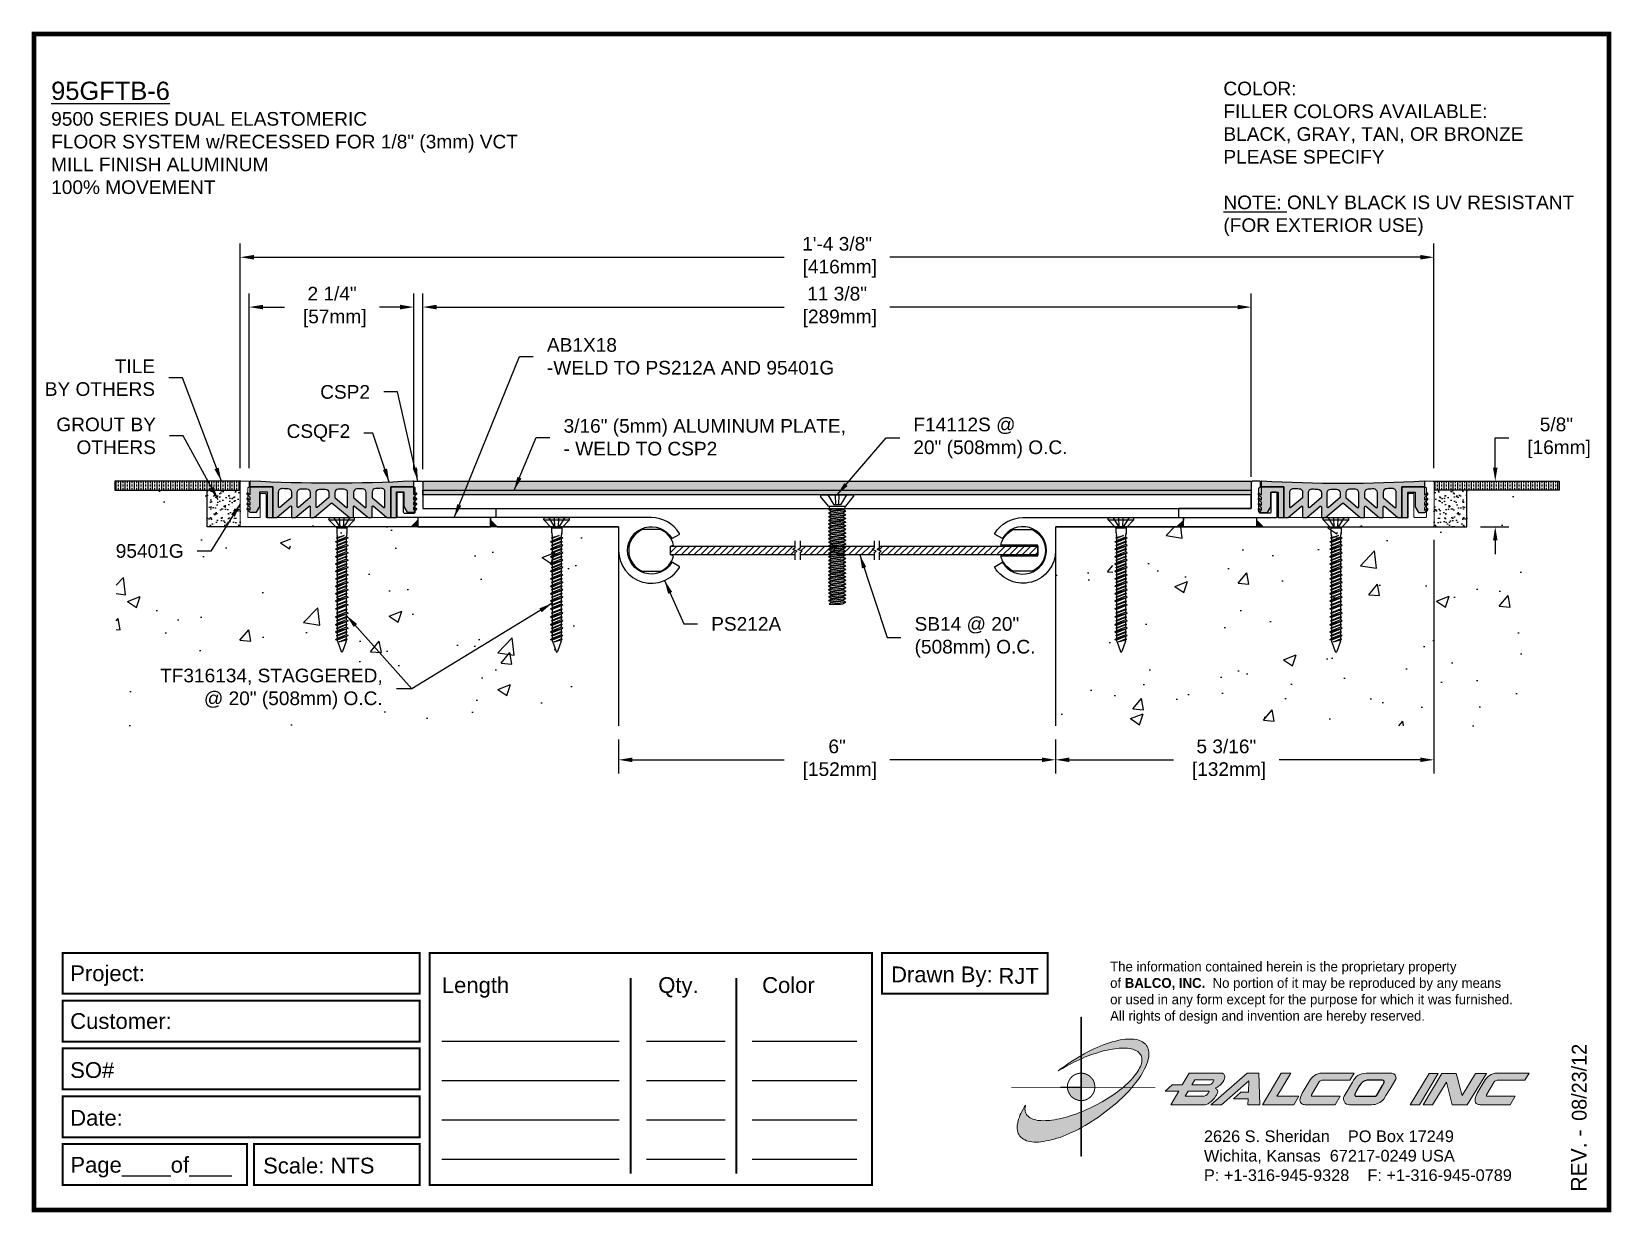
# Paper-space layout 'Layout1' of a CAD drawing. Header units: inches. Extents: x 0 to 10, y 0 to 7.5.
# The model-space entities are those that its viewports show. They can reach past a viewport. Long polylines and large blocks are cut down to what shows.
import ezdxf

# ---------------------------------------------------------------- set-up
doc = ezdxf.new("R2010")
doc.units = ezdxf.units.IN
doc.header["$MEASUREMENT"] = 0
doc.linetypes.add('DASHED', pattern=[0.75, 0.5, -0.25])
for name, color, linetype in [('anchors', 4, 'Continuous'), ('Border', 7, 'Continuous'), ('conditions', 1, 'Continuous'), ('dimensions', 3, 'Continuous'), ('FILLER', 2, 'Continuous'), ('METALS', 7, 'Continuous'), ('Text', 2, 'Continuous')]:
    doc.layers.add(name, color=color, linetype=linetype)
doc.styles.add('ARIAL', font='arial.ttf')
doc.styles.add('Copyright', font='ERASDEMI.TTF')
doc.dimstyles.new('Arial', dxfattribs={"dimtxt": 0.1875, "dimasz": 0.1875, "dimexe": 0.1875, "dimexo": 0.1875, "dimgap": 0.1875, "dimtad": 0, "dimtih": 1, "dimtoh": 1, "dimdec": 4, "dimzin": 0, "dimdsep": 46, "dimlunit": 4, "dimtxsty": 'ARIAL', "dimcen": 0.09, "dimadec": 0, "dimazin": 0, "dimtfac": 1, "dimtdec": 4, "dimtofl": 0, "dimtmove": 0, "dimatfit": 3, "dimfxl": 0, "dimfrac": 2, "dimtolj": 1, "dimtzin": 0, "dimarcsym": 0})

psp = doc.layouts.get("Layout1")

# ---------------------------------------------------------------- texts
at = {"insert": (6.828, 1.576), "char_height": 0.0625, "width": 50.295, "attachment_point": 1, "style": 'Copyright'}
psp.add_mtext('The information contained herein is the proprietary property\\Pof {\\fEras Bold ITC|b0|i0|c0|p34;BALCO, INC.}  No portion of it may be reproduced by any means\\Por used in any form except for the purpose for which it was furnished.\\PAll rights of design and invention are hereby reserved.', dxfattribs=at)
at = {"layer": 'Border', "insert": (7.423, 0.505), "char_height": 0.074, "width": 2.3438, "attachment_point": 1, "style": 'ARIAL'}
psp.add_mtext('2626 S. Sheridan    PO Box 17249\\PWichita, Kansas  67217-0249 USA \\PP: +1-316-945-9328    F: +1-316-945-0789', dxfattribs=at)

msp = doc.modelspace()

# ---------------------------------------------------------------- texts
at = {"layer": 'Text', "char_height": 0.25, "width": 7.03125, "attachment_point": 1, "style": 'ARIAL'}
for s, insert in [('{\\L95GFTB-6\\P\\H0.75x;\\l9500 SERIES DUAL ELASTOMERIC\\PFLOOR SYSTEM w/RECESSED FOR 1/8" (3mm) VCT\\PMILL FINISH ALUMINUM\\P100% MOVEMENT}', (-1.79696, 7.51254)), ('{\\H0.75x;COLOR:\\L                           \\l   \\~\\PFILLER COLORS AVAILABLE:\\PBLACK, GRAY, TAN, OR BRONZE\\PPLEASE SPECIFY\\~\\P\\P\\LNOTE:\\l ONLY BLACK IS UV RESISTANT\\P(FOR EXTERIOR USE) }', (14.29794, 7.51254))]:
    msp.add_mtext(s, dxfattribs=dict(at, insert=insert))
at = {"layer": 'Text', "char_height": 0.1875, "style": 'ARIAL'}
for s, insert, attachment_point in [('AB1X18\\P-WELD TO PS212A AND 95401G', (5.00984, 3.74111), 4), ('TILE\\PBY OTHERS', (-0.37095, 3.44798), 6), ('CSP2', (2.58087, 3.25255), 6), ('GROUT BY\\POTHERS', (-0.35826, 2.64907), 6), ('3/16" (5mm) ALUMINUM PLATE,\\P- WELD TO CSP2', (5.23831, 2.62963), 4), ('F14112S @\\P20" (508mm) O.C.', (10.04104, 2.6218), 4), ('CSQF2', (2.30831, 2.68916), 6), ('\\A1;95401G', (0.02157, 1.06865), 6), ('PS212A', (7.26523, 0.06804), 4), ('SB14 @ 20"\\P(508mm) O.C.', (10.05807, -0.11596), 4), ('TF316134, STAGGERED,\\P@ 20" (508mm) O.C.', (2.75496, -0.82409), 6)]:
    msp.add_mtext(s, dxfattribs=dict(at, insert=insert, attachment_point=attachment_point))

# ---------------------------------------------------------------- blocks, each defined once
blk = doc.blocks.new('ACADlogo')
h = blk.add_hatch(color=256)
h.paths.add_polyline_path([(-3.346, 1.223), (-3.351, 1.223), (-3.351, 0.979), (-3.346, 0.982)])
h.paths.add_polyline_path([(-3.346, 0.961), (-3.351, 0.959), (-3.351, 0.868), (-3.346, 0.868)])
h.paths.add_polyline_path([(-3.346, 0.777), (-3.351, 0.777), (-3.351, 0.699), (-3.351, 0.695), (-3.35, 0.695), (-3.346, 0.695)])
h.paths.add_polyline_path([(-3.346, 0.864), (-3.346, 0.868), (-3.35, 0.868), (-3.351, 0.868), (-3.351, 0.777), (-3.346, 0.777), (-3.346, 0.778), (-3.348, 0.778)])
h.paths.add_polyline_path([(-3.346, 0.524), (-3.351, 0.521), (-3.351, 0.342), (-3.346, 0.342)])
h.paths.add_polyline_path([(-3.346, 0.695), (-3.351, 0.695), (-3.351, 0.621), (-3.346, 0.623)])
h.paths.add_polyline_path([(-3.346, 0.623), (-3.351, 0.621), (-3.351, 0.521), (-3.346, 0.524)])
h.paths.add_polyline_path([(-3.346, 0.982), (-3.351, 0.979), (-3.351, 0.959), (-3.346, 0.961)])
h = blk.add_hatch(color=175)
h.paths.add_polyline_path([(-3.518, 0.573), (-3.534, 0.571), (-3.548, 0.569), (-3.562, 0.567), (-3.576, 0.567), (-3.589, 0.566), (-3.602, 0.567), (-3.614, 0.568), (-3.625, 0.569), (-3.636, 0.572), (-3.646, 0.574), (-3.656, 0.577), (-3.664, 0.581), (-3.673, 0.585), (-3.679, 0.589), (-3.685, 0.595), (-3.688, 0.598), (-3.691, 0.6), (-3.695, 0.607), (-3.699, 0.614), (-3.703, 0.621), (-3.704, 0.626), (-3.705, 0.631), (-3.706, 0.637), (-3.706, 0.642), (-3.705, 0.648), (-3.705, 0.653), (-3.703, 0.659), (-3.702, 0.665), (-3.71, 0.652), (-3.717, 0.639), (-3.725, 0.626), (-3.731, 0.613), (-3.737, 0.601), (-3.741, 0.589), (-3.746, 0.577), (-3.749, 0.566), (-3.751, 0.555), (-3.753, 0.544), (-3.754, 0.538), (-3.754, 0.533), (-3.755, 0.523), (-3.754, 0.513), (-3.753, 0.508), (-3.752, 0.503), (-3.75, 0.494), (-3.748, 0.486), (-3.743, 0.477), (-3.74, 0.473), (-3.738, 0.469), (-3.734, 0.465), (-3.73, 0.461), (-3.723, 0.455), (-3.715, 0.449), (-3.706, 0.445), (-3.695, 0.44), (-3.685, 0.437), (-3.674, 0.434), (-3.661, 0.432), (-3.648, 0.431), (-3.634, 0.431), (-3.62, 0.431), (-3.604, 0.433), (-3.588, 0.435), (-3.572, 0.438), (-3.556, 0.441), (-3.538, 0.445), (-3.52, 0.449), (-3.503, 0.456), (-3.483, 0.461), (-3.464, 0.469), (-3.445, 0.477), (-3.426, 0.485), (-3.406, 0.494), (-3.385, 0.503), (-3.364, 0.514), (-3.351, 0.521), (-3.351, 0.621), (-3.364, 0.616), (-3.382, 0.609), (-3.4, 0.603), (-3.418, 0.598), (-3.436, 0.592), (-3.453, 0.587), (-3.47, 0.583), (-3.486, 0.579), (-3.503, 0.576)])
h.paths.add_polyline_path([(-3.215, 0.687), (-3.251, 0.667), (-3.289, 0.649), (-3.327, 0.631), (-3.345, 0.623), (-3.346, 0.623), (-3.346, 0.524), (-3.343, 0.525), (-3.323, 0.537), (-3.302, 0.549), (-3.28, 0.563), (-3.259, 0.577), (-3.238, 0.59), (-3.218, 0.605), (-3.198, 0.62), (-3.179, 0.635), (-3.16, 0.65), (-3.141, 0.665), (-3.123, 0.681), (-3.106, 0.696), (-3.089, 0.712), (-3.074, 0.727), (-3.058, 0.743), (-3.043, 0.759), (-3.03, 0.775), (-3.028, 0.777), (-3.085, 0.777), (-3.091, 0.772), (-3.105, 0.761), (-3.118, 0.75), (-3.134, 0.739), (-3.149, 0.729), (-3.165, 0.718), (-3.182, 0.707), (-3.198, 0.697)])
h.paths.add_polyline_path([(-2.921, 1.009), (-2.922, 1.015), (-2.924, 1.02), (-2.926, 1.029), (-2.931, 1.038), (-2.934, 1.043), (-2.936, 1.047), (-2.94, 1.05), (-2.943, 1.054), (-2.951, 1.06), (-2.959, 1.066), (-2.968, 1.071), (-2.978, 1.075), (-2.989, 1.079), (-3, 1.081), (-3.013, 1.083), (-3.026, 1.084), (-3.04, 1.084), (-3.054, 1.084), (-3.07, 1.083), (-3.085, 1.081), (-3.102, 1.079), (-3.118, 1.075), (-3.136, 1.07), (-3.153, 1.066), (-3.171, 1.06), (-3.191, 1.054), (-3.21, 1.047), (-3.229, 1.039), (-3.248, 1.031), (-3.268, 1.022), (-3.289, 1.012), (-3.31, 1.002), (-3.33, 0.991), (-3.346, 0.982), (-3.346, 0.961), (-3.342, 0.962), (-3.323, 0.971), (-3.305, 0.978), (-3.287, 0.984), (-3.268, 0.991), (-3.251, 0.996), (-3.234, 1.002), (-3.216, 1.007), (-3.199, 1.011), (-3.182, 1.015), (-3.167, 1.018), (-3.15, 1.021), (-3.136, 1.023), (-3.121, 1.025), (-3.107, 1.026), (-3.093, 1.026), (-3.079, 1.027), (-3.067, 1.026), (-3.054, 1.026), (-3.043, 1.025), (-3.032, 1.022), (-3.022, 1.02), (-3.013, 1.016), (-3.004, 1.013), (-2.997, 1.009), (-2.989, 1.005), (-2.983, 0.999), (-2.98, 0.996), (-2.978, 0.994), (-2.973, 0.987), (-2.969, 0.981), (-2.967, 0.973), (-2.965, 0.965), (-2.964, 0.957), (-2.964, 0.949), (-2.964, 0.944), (-2.965, 0.94), (-2.967, 0.93), (-2.969, 0.921), (-2.973, 0.911), (-2.978, 0.901), (-2.983, 0.891), (-2.989, 0.881), (-2.996, 0.871), (-3.004, 0.86), (-3.012, 0.849), (-3.021, 0.838), (-3.032, 0.827), (-3.042, 0.816), (-3.053, 0.805), (-3.065, 0.794), (-3.077, 0.783), (-3.085, 0.777), (-3.028, 0.777), (-3.016, 0.791), (-3.004, 0.806), (-2.992, 0.822), (-2.981, 0.837), (-2.971, 0.852), (-2.962, 0.866), (-2.954, 0.882), (-2.946, 0.896), (-2.939, 0.91), (-2.934, 0.924), (-2.929, 0.938), (-2.926, 0.944), (-2.925, 0.951), (-2.922, 0.963), (-2.92, 0.975), (-2.92, 0.982), (-2.919, 0.987), (-2.92, 0.999), (-2.92, 1.005)])
h.paths.add_polyline_path([(-3.372, 0.966), (-3.393, 0.953), (-3.415, 0.94), (-3.435, 0.925), (-3.455, 0.911), (-3.475, 0.897), (-3.494, 0.882), (-3.468, 0.898), (-3.439, 0.915), (-3.41, 0.93), (-3.396, 0.938), (-3.38, 0.945), (-3.351, 0.959), (-3.351, 0.979)])
h = blk.add_hatch(color=256)
h.paths.add_polyline_path([(-3.268, 0.814), (-3.27, 0.819), (-3.273, 0.824), (-3.276, 0.828), (-3.279, 0.833), (-3.282, 0.837), (-3.286, 0.841), (-3.29, 0.845), (-3.294, 0.849), (-3.298, 0.852), (-3.303, 0.855), (-3.308, 0.858), (-3.313, 0.86), (-3.318, 0.863), (-3.323, 0.864), (-3.328, 0.866), (-3.334, 0.867), (-3.339, 0.868), (-3.345, 0.868), (-3.346, 0.868), (-3.346, 0.777), (-3.335, 0.777), (-3.262, 0.777), (-3.262, 0.781), (-3.262, 0.787), (-3.263, 0.792), (-3.264, 0.798), (-3.265, 0.803), (-3.266, 0.808)])
h.paths.add_polyline_path([(-3.351, 0.777), (-3.436, 0.777), (-3.435, 0.773), (-3.435, 0.768), (-3.434, 0.762), (-3.432, 0.757), (-3.431, 0.752), (-3.428, 0.747), (-3.426, 0.742), (-3.423, 0.737), (-3.42, 0.732), (-3.417, 0.728), (-3.414, 0.723), (-3.41, 0.719), (-3.406, 0.716), (-3.401, 0.712), (-3.397, 0.709), (-3.392, 0.706), (-3.387, 0.704), (-3.382, 0.701), (-3.377, 0.699), (-3.372, 0.698), (-3.367, 0.696), (-3.361, 0.695), (-3.356, 0.695), (-3.351, 0.695)])
h.paths.add_polyline_path([(-3.346, 0.868), (-3.35, 0.868), (-3.351, 0.868), (-3.351, 0.777), (-3.346, 0.777)])
h = blk.add_hatch(color=256)
h.paths.add_polyline_path([(-2.438, 0.844, 0.412988), (-2.461, 0.869), (-2.663, 0.869), (-2.707, 0.794), (-2.771, 0.794), (-2.815, 0.755), (-2.73, 0.755), (-2.781, 0.668), (-2.563, 0.668, 0.107996), (-2.538, 0.677, 0.108939), (-2.494, 0.724, 0.080345), (-2.483, 0.745, 0.419497), (-2.499, 0.773, 0.149928), (-2.447, 0.815, 0.134283)])
h.paths.add_polyline_path([(-2.507, 0.821, -0.209012), (-2.532, 0.794), (-2.538, 0.794), (-2.646, 0.794), (-2.627, 0.825), (-2.51, 0.825, -0.56619)], flags=16)
h.paths.add_polyline_path([(-2.538, 0.75, -0.241309), (-2.569, 0.722), (-2.688, 0.722), (-2.669, 0.755), (-2.541, 0.755, -0.56619)], flags=16)
for points in [[(-2.285, 0.819), (-2.287, 0.748), (-2.335, 0.748), (-2.383, 0.705), (-2.29, 0.705), (-2.292, 0.668), (-2.215, 0.668), (-2.221, 0.869), (-2.295, 0.869), (-2.527, 0.668), (-2.458, 0.668)], [(-2.018, 0.869), (-2.079, 0.869), (-2.198, 0.668), (-2, 0.668), (-1.968, 0.722), (-2.107, 0.722), (-2.085, 0.759), (-2.064, 0.794)], [(-1.617, 0.869), (-1.807, 0.869, 0.270182), (-1.896, 0.825), (-1.946, 0.742, 0.109019), (-1.961, 0.695, 0.340665), (-1.945, 0.672, 0.129907), (-1.923, 0.668), (-1.738, 0.668), (-1.706, 0.722), (-1.878, 0.722), (-1.882, 0.722, -0.601242), (-1.887, 0.731), (-1.838, 0.813, -0.253048), (-1.821, 0.823), (-1.645, 0.823)], [(-1.083, 0.867), (-1.14, 0.867), (-1.261, 0.667), (-1.26, 0.667), (-1.202, 0.667)], [(-0.96, 0.83), (-0.969, 0.867), (-1.061, 0.867), (-1.179, 0.667), (-1.12, 0.667), (-1.031, 0.812), (-0.995, 0.667), (-0.9, 0.667), (-0.778, 0.867), (-0.846, 0.867), (-0.931, 0.727), (-0.951, 0.795)], [(-0.507, 0.869), (-0.697, 0.869, 0.270182), (-0.786, 0.825), (-0.836, 0.742, 0.109019), (-0.85, 0.695, 0.340665), (-0.835, 0.672, 0.129907), (-0.812, 0.668), (-0.628, 0.668), (-0.595, 0.722), (-0.768, 0.722), (-0.772, 0.722, -0.601242), (-0.777, 0.731), (-0.728, 0.813, -0.253048), (-0.71, 0.823), (-0.534, 0.823)], [(-3.346, 0.623), (-3.351, 0.621), (-3.351, 0.521), (-3.346, 0.524)]]:
    blk.add_hatch(color=256).paths.add_polyline_path(points)
h = blk.add_hatch(color=256)
h.paths.add_polyline_path([(-1.377, 0.868), (-1.383, 0.868), (-1.383, 0.868), (-1.44, 0.868), (-1.492, 0.868), (-1.541, 0.868, 0.297712), (-1.628, 0.811), (-1.68, 0.723, 0.585116), (-1.646, 0.668), (-1.506, 0.668, 0.210586), (-1.429, 0.703), (-1.415, 0.726), (-1.389, 0.769), (-1.352, 0.831, 0.4352)])
h.paths.add_polyline_path([(-1.437, 0.823, -0.603783), (-1.428, 0.805), (-1.431, 0.801), (-1.434, 0.796), (-1.438, 0.789), (-1.474, 0.728, -0.229001), (-1.489, 0.722), (-1.494, 0.722), (-1.501, 0.722), (-1.597, 0.722), (-1.604, 0.722, -0.492401), (-1.613, 0.734), (-1.601, 0.757), (-1.591, 0.775), (-1.582, 0.791, -0.238368), (-1.535, 0.823)], flags=16)
for q in [(-3.48, 0.777), (-3.351, 0.642)]:
    blk.add_line((-3.351, 0.777), q)
at = {"color": 7, "lineweight": 0}
for points in [[(-3.351, 1.223), (-3.346, 1.223), (-3.346, 0.342), (-3.351, 0.342), (-3.351, 1.223)], [(-2.292, 0.668), (-2.215, 0.668), (-2.221, 0.869), (-2.295, 0.869), (-2.527, 0.668), (-2.458, 0.668), (-2.285, 0.819), (-2.287, 0.748), (-2.286, 0.748), (-2.335, 0.748), (-2.383, 0.705), (-2.29, 0.705), (-2.292, 0.668), (-2.292, 0.668)], [(-2.198, 0.668), (-2.079, 0.869), (-2.018, 0.869), (-2.064, 0.794), (-2.085, 0.759), (-2.107, 0.722), (-1.968, 0.722), (-2, 0.668), (-2.198, 0.668), (-2.198, 0.668)], [(-1.383, 0.868), (-1.383, 0.868)], [(-1.261, 0.667), (-1.14, 0.867), (-1.083, 0.867), (-1.202, 0.667), (-1.26, 0.667), (-1.261, 0.667), (-1.261, 0.667)], [(-0.9, 0.667), (-0.995, 0.667), (-1.031, 0.812), (-1.12, 0.667), (-1.179, 0.667), (-1.061, 0.867), (-0.969, 0.867), (-0.96, 0.83), (-0.951, 0.795), (-0.931, 0.727), (-0.846, 0.867), (-0.778, 0.867), (-0.9, 0.667), (-0.9, 0.667)]]:
    blk.add_lwpolyline(points, dxfattribs=at)
at = {"color": 175, "lineweight": 0}
blk.add_lwpolyline([(-2.926, 1.029), (-2.924, 1.02), (-2.922, 1.015), (-2.921, 1.009), (-2.92, 1.005), (-2.92, 0.999), (-2.919, 0.987), (-2.92, 0.982), (-2.92, 0.975), (-2.922, 0.963), (-2.925, 0.951), (-2.926, 0.944), (-2.929, 0.938), (-2.934, 0.924), (-2.939, 0.91), (-2.946, 0.896), (-2.954, 0.882), (-2.962, 0.866), (-2.971, 0.852), (-2.981, 0.837), (-2.992, 0.822), (-3.004, 0.806), (-3.016, 0.791), (-3.03, 0.775), (-3.043, 0.759), (-3.058, 0.743), (-3.074, 0.727), (-3.089, 0.712), (-3.106, 0.696), (-3.123, 0.681), (-3.141, 0.665), (-3.16, 0.65), (-3.179, 0.635), (-3.198, 0.62), (-3.218, 0.605), (-3.238, 0.59), (-3.259, 0.577), (-3.28, 0.563), (-3.302, 0.549), (-3.323, 0.537), (-3.343, 0.525), (-3.364, 0.514), (-3.385, 0.503), (-3.406, 0.494), (-3.426, 0.485), (-3.445, 0.477), (-3.464, 0.469), (-3.483, 0.461), (-3.503, 0.456), (-3.52, 0.449), (-3.538, 0.445), (-3.556, 0.441), (-3.572, 0.438), (-3.588, 0.435), (-3.604, 0.433), (-3.62, 0.431), (-3.634, 0.431), (-3.648, 0.431), (-3.661, 0.432), (-3.674, 0.434), (-3.685, 0.437), (-3.695, 0.44), (-3.706, 0.445), (-3.715, 0.449), (-3.723, 0.455), (-3.73, 0.461), (-3.734, 0.465), (-3.738, 0.469), (-3.74, 0.473), (-3.743, 0.477), (-3.748, 0.486), (-3.75, 0.494), (-3.752, 0.503), (-3.753, 0.508), (-3.754, 0.513), (-3.755, 0.523), (-3.754, 0.533), (-3.754, 0.538), (-3.753, 0.544), (-3.751, 0.555), (-3.749, 0.566), (-3.746, 0.577), (-3.741, 0.589), (-3.737, 0.601), (-3.731, 0.613), (-3.725, 0.626), (-3.717, 0.639), (-3.71, 0.652), (-3.702, 0.665), (-3.703, 0.659), (-3.705, 0.653), (-3.705, 0.648), (-3.706, 0.642), (-3.706, 0.637), (-3.705, 0.631), (-3.704, 0.626), (-3.703, 0.621), (-3.699, 0.614), (-3.695, 0.607), (-3.691, 0.6), (-3.688, 0.598), (-3.685, 0.595), (-3.679, 0.589), (-3.673, 0.585), (-3.664, 0.581), (-3.656, 0.577), (-3.646, 0.574), (-3.636, 0.572), (-3.625, 0.569), (-3.614, 0.568), (-3.602, 0.567), (-3.589, 0.566), (-3.576, 0.567), (-3.562, 0.567), (-3.548, 0.569), (-3.534, 0.571), (-3.518, 0.573), (-3.503, 0.576), (-3.486, 0.579), (-3.47, 0.583), (-3.453, 0.587), (-3.436, 0.592), (-3.418, 0.598), (-3.4, 0.603), (-3.382, 0.609), (-3.364, 0.616), (-3.345, 0.623), (-3.327, 0.631), (-3.289, 0.649), (-3.251, 0.667), (-3.215, 0.687), (-3.198, 0.697), (-3.182, 0.707), (-3.165, 0.718), (-3.149, 0.729), (-3.134, 0.739), (-3.118, 0.75), (-3.105, 0.761), (-3.091, 0.772), (-3.077, 0.783), (-3.065, 0.794), (-3.053, 0.805), (-3.042, 0.816), (-3.032, 0.827), (-3.021, 0.838), (-3.012, 0.849), (-3.004, 0.86), (-2.996, 0.871), (-2.989, 0.881), (-2.983, 0.891), (-2.978, 0.901), (-2.973, 0.911), (-2.969, 0.921), (-2.967, 0.93), (-2.965, 0.94), (-2.964, 0.944), (-2.964, 0.949), (-2.964, 0.957), (-2.965, 0.965), (-2.967, 0.973), (-2.969, 0.981), (-2.973, 0.987), (-2.978, 0.994), (-2.98, 0.996), (-2.983, 0.999), (-2.989, 1.005), (-2.997, 1.009), (-3.004, 1.013), (-3.013, 1.016), (-3.022, 1.02), (-3.032, 1.022), (-3.043, 1.025), (-3.054, 1.026), (-3.067, 1.026), (-3.079, 1.027), (-3.093, 1.026), (-3.107, 1.026), (-3.121, 1.025), (-3.136, 1.023), (-3.15, 1.021), (-3.167, 1.018), (-3.182, 1.015), (-3.199, 1.011), (-3.216, 1.007), (-3.234, 1.002), (-3.251, 0.996), (-3.268, 0.991), (-3.287, 0.984), (-3.305, 0.978), (-3.323, 0.971), (-3.342, 0.962), (-3.38, 0.945), (-3.396, 0.938), (-3.41, 0.93), (-3.439, 0.915), (-3.468, 0.898), (-3.494, 0.882), (-3.475, 0.897), (-3.455, 0.911), (-3.435, 0.925), (-3.415, 0.94), (-3.393, 0.953), (-3.372, 0.966), (-3.351, 0.979), (-3.33, 0.991), (-3.31, 1.002), (-3.289, 1.012), (-3.268, 1.022), (-3.248, 1.031), (-3.229, 1.039), (-3.21, 1.047), (-3.191, 1.054), (-3.171, 1.06), (-3.153, 1.066), (-3.136, 1.07), (-3.118, 1.075), (-3.102, 1.079), (-3.085, 1.081), (-3.07, 1.083), (-3.054, 1.084), (-3.04, 1.084), (-3.026, 1.084), (-3.013, 1.083), (-3, 1.081), (-2.989, 1.079), (-2.978, 1.075), (-2.968, 1.071), (-2.959, 1.066), (-2.951, 1.06), (-2.943, 1.054), (-2.94, 1.05), (-2.936, 1.047), (-2.934, 1.043), (-2.931, 1.038), (-2.926, 1.029), (-2.926, 1.029)], dxfattribs=at)
at = {"color": 7, "lineweight": 0, "const_width": 0.0064}
blk.add_lwpolyline([(-3.262, 0.781), (-3.262, 0.787), (-3.263, 0.792), (-3.264, 0.798), (-3.265, 0.803), (-3.266, 0.808), (-3.268, 0.814), (-3.27, 0.819), (-3.273, 0.824), (-3.276, 0.828), (-3.279, 0.833), (-3.282, 0.837), (-3.286, 0.841), (-3.29, 0.845), (-3.294, 0.849), (-3.298, 0.852), (-3.303, 0.855), (-3.308, 0.858), (-3.313, 0.86), (-3.318, 0.863), (-3.323, 0.864), (-3.328, 0.866), (-3.334, 0.867), (-3.339, 0.868), (-3.345, 0.868), (-3.35, 0.868), (-3.356, 0.868), (-3.361, 0.867), (-3.367, 0.866), (-3.372, 0.865), (-3.377, 0.863), (-3.382, 0.862), (-3.387, 0.859), (-3.392, 0.857), (-3.397, 0.854), (-3.401, 0.851), (-3.406, 0.847), (-3.41, 0.843), (-3.414, 0.839), (-3.417, 0.835), (-3.42, 0.831), (-3.423, 0.826), (-3.426, 0.821), (-3.428, 0.816), (-3.431, 0.811), (-3.432, 0.806), (-3.434, 0.801), (-3.435, 0.795), (-3.435, 0.79), (-3.436, 0.784), (-3.436, 0.779), (-3.435, 0.773), (-3.435, 0.768), (-3.434, 0.762), (-3.432, 0.757), (-3.431, 0.752), (-3.428, 0.747), (-3.426, 0.742), (-3.423, 0.737), (-3.42, 0.732), (-3.417, 0.728), (-3.414, 0.723), (-3.41, 0.719), (-3.406, 0.716), (-3.401, 0.712), (-3.397, 0.709), (-3.392, 0.706), (-3.387, 0.704), (-3.382, 0.701), (-3.377, 0.699), (-3.372, 0.698), (-3.367, 0.696), (-3.361, 0.695), (-3.356, 0.695), (-3.35, 0.695), (-3.345, 0.695), (-3.339, 0.695), (-3.334, 0.696), (-3.328, 0.697), (-3.323, 0.698), (-3.318, 0.7), (-3.313, 0.702), (-3.308, 0.705), (-3.303, 0.708), (-3.298, 0.711), (-3.294, 0.714), (-3.29, 0.718), (-3.286, 0.721), (-3.282, 0.726), (-3.279, 0.73), (-3.276, 0.734), (-3.273, 0.739), (-3.27, 0.744), (-3.268, 0.749), (-3.266, 0.754), (-3.265, 0.76), (-3.264, 0.765), (-3.263, 0.77), (-3.262, 0.776), (-3.262, 0.781)], dxfattribs=at)
at = {"color": 7, "lineweight": 0}
for points in [[(-2.447, 0.815, 0.130368), (-2.438, 0.843, 0.448367), (-2.463, 0.869), (-2.663, 0.869), (-2.707, 0.794), (-2.771, 0.794), (-2.815, 0.755), (-2.73, 0.755), (-2.781, 0.668), (-2.563, 0.668, 0.107996), (-2.538, 0.677, 0.108939), (-2.494, 0.724, 0.077395), (-2.484, 0.744, 0.430878), (-2.499, 0.773, 0.149928)], [(-2.507, 0.821, -0.209012), (-2.532, 0.794), (-2.538, 0.794), (-2.646, 0.794), (-2.627, 0.825), (-2.512, 0.825), (-2.509, 0.825, -0.531288)], [(-1.838, 0.813), (-1.887, 0.731, 0.587385), (-1.882, 0.722), (-1.878, 0.722), (-1.706, 0.722), (-1.738, 0.668), (-1.923, 0.668, -0.129907), (-1.945, 0.672, -0.349839), (-1.961, 0.696, -0.107341), (-1.946, 0.742), (-1.896, 0.825, -0.270182), (-1.807, 0.869), (-1.617, 0.869), (-1.645, 0.823), (-1.821, 0.823, 0.252436)], [(-1.68, 0.723, 0.585116), (-1.646, 0.668), (-1.506, 0.668, 0.210586), (-1.429, 0.703), (-1.415, 0.726), (-1.389, 0.769), (-1.352, 0.831, 0.4352), (-1.377, 0.868), (-1.383, 0.868), (-1.383, 0.868), (-1.44, 0.868), (-1.492, 0.868), (-1.541, 0.868, 0.297712), (-1.628, 0.811)], [(-0.728, 0.813), (-0.777, 0.731, 0.587385), (-0.772, 0.722), (-0.768, 0.722), (-0.595, 0.722), (-0.628, 0.668), (-0.812, 0.668, -0.129907), (-0.835, 0.672, -0.349839), (-0.85, 0.696, -0.107341), (-0.836, 0.742), (-0.786, 0.825, -0.270182), (-0.697, 0.869), (-0.507, 0.869), (-0.534, 0.823), (-0.71, 0.823, 0.252436)], [(-2.569, 0.722), (-2.688, 0.722), (-2.669, 0.755), (-2.543, 0.755), (-2.54, 0.755, -0.531288), (-2.538, 0.75, -0.241309)]]:
    blk.add_lwpolyline(points, format="xyb", close=True, dxfattribs=at)
blk.add_lwpolyline([(-1.437, 0.823), (-1.535, 0.823, 0.238368), (-1.582, 0.791), (-1.591, 0.775), (-1.601, 0.757), (-1.613, 0.734, 0.490298), (-1.604, 0.722), (-1.597, 0.722), (-1.501, 0.722), (-1.494, 0.722), (-1.489, 0.722, 0.229001), (-1.474, 0.728), (-1.438, 0.789), (-1.434, 0.796), (-1.431, 0.801), (-1.428, 0.805, 0.603783)], format="xyb", close=True)
blk.add_lwpolyline([(-2.879, 0.777, 0.00455, 0.00455, 0), (-3.791, 0.777, 0.00183, 0.00183, 0), (-3.791, 0.777, 0.00183, 0.00183, 0)], format="xyseb", dxfattribs=at)
blk = doc.blocks.new('Quantity Data')
at = {"layer": 'Border', "color": 253}
for p, q in [((2.755, 1.254), (3.881, 1.254)), ((4.054, 1.254), (4.553, 1.254)), ((4.725, 1.254), (5.389, 1.254)), ((2.755, 1.004), (3.881, 1.004)), ((4.054, 1.004), (4.553, 1.004)), ((4.725, 1.004), (5.389, 1.004)), ((2.755, 0.754), (3.881, 0.754)), ((4.054, 0.754), (4.553, 0.754)), ((4.725, 0.754), (5.389, 0.754)), ((2.755, 0.504), (3.881, 0.504)), ((4.054, 0.504), (4.553, 0.504)), ((4.725, 0.504), (5.389, 0.504))]:
    blk.add_line(p, q, dxfattribs=at)
at = {"layer": 'Border', "const_width": 0.0125}
blk.add_lwpolyline([(5.485, 0.341), (2.678, 0.341), (2.678, 1.813), (5.485, 1.813)], close=True, dxfattribs=at)
for points in [[(3.953, 1.653), (3.953, 0.412)], [(4.625, 1.653), (4.625, 0.412)]]:
    blk.add_lwpolyline(points, dxfattribs=at)
at = {"layer": 'Border', "style": 'ARIAL'}
for s, p in [('Length', (2.756, 1.559)), ('Qty.', (4.129, 1.559)), ('Color', (4.788, 1.559))]:
    blk.add_text(s, height=0.1, dxfattribs=at).set_placement(p)
blk = doc.blocks.new('Drawn By')
at = {"layer": 'Border', "const_width": 0.0125}
blk.add_lwpolyline([(5.38, 1.813), (6.432, 1.813), (6.432, 1.554), (5.38, 1.554)], close=True, dxfattribs=at)
at = {"layer": 'Border', "style": 'ARIAL'}
blk.add_text('Drawn By: ', height=0.1, dxfattribs=at).set_placement((5.438, 1.627))
blk.add_attdef('XXX', (6.12, 1.617), '', height=0.1, dxfattribs=at)
blk = doc.blocks.new('Project Info')
at = {"layer": 'Border', "const_width": 0.0125}
for points in [[(0.182, 1.813), (2.448, 1.813), (2.448, 1.554), (0.182, 1.554)], [(0.182, 1.51), (2.448, 1.51), (2.448, 1.251), (0.182, 1.251)], [(0.182, 1.207), (2.448, 1.207), (2.448, 0.947), (0.182, 0.947)], [(0.182, 0.904), (2.448, 0.904), (2.448, 0.644), (0.182, 0.644)], [(0.182, 0.6), (1.352, 0.6), (1.352, 0.341), (0.182, 0.341)], [(1.396, 0.6), (2.448, 0.6), (2.448, 0.341), (1.396, 0.341)]]:
    blk.add_lwpolyline(points, close=True, dxfattribs=at)
at = {"layer": 'Border', "style": 'ARIAL'}
for s, p in [('Project:', (0.23, 1.634)), ('Customer:', (0.23, 1.331)), ('SO#', (0.23, 1.02)), ('Date:', (0.23, 0.717)), ('Page%%u        %%uof%%u       ', (0.231, 0.419)), ('Scale: NTS', (1.454, 0.414))]:
    blk.add_text(s, height=0.1, dxfattribs=at).set_placement(p)
blk = doc.blocks.new('REV')
at = {"style": 'Copyright'}
blk.add_text('REV. -', height=0.1, rotation=90, dxfattribs=at).set_placement((-0.142, 0.117))
at = {"style": 'Copyright', "flags": 4}
blk.add_attdef('REVISIONDATE', (-0.142, 0.566), '', height=0.0938, rotation=90, dxfattribs=at)
blk = doc.blocks.new('*D1')
at = {"layer": 'DEFPOINTS', "color": 0}
for p in [(14.681, 4.418), (3.306, 2.008), (14.681, 1.903)]:
    blk.add_point(p, dxfattribs=at)
at = {"layer": 'dimensions', "color": 0, "lineweight": -2}
for p, q in [((3.306, 2.195), (3.306, 4.606)), ((14.681, 2.09), (14.681, 4.606)), ((3.494, 4.418), (8.269, 4.418)), ((14.494, 4.418), (9.719, 4.418))]:
    blk.add_line(p, q, dxfattribs=at)
at = {"layer": 'dimensions', "color": 0}
for points in [[(3.494, 4.449), (3.494, 4.387), (3.306, 4.418)], [(14.494, 4.449), (14.494, 4.387), (14.681, 4.418)]]:
    blk.add_solid(points, dxfattribs=at)
at = {"layer": 'dimensions', "color": 0, "insert": (8.994, 4.418), "char_height": 0.1875, "attachment_point": 5, "style": 'ARIAL'}
blk.add_mtext('\\A1;11 3/8"\\P [289mm]', dxfattribs=at)
blk = doc.blocks.new('*D2')
at = {"layer": 'DEFPOINTS', "color": 0}
for p in [(17.189, 5.102), (0.799, 2.018), (17.189, 2.018)]:
    blk.add_point(p, dxfattribs=at)
at = {"layer": 'dimensions', "color": 0, "lineweight": -2}
for p, q in [((0.799, 2.205), (0.799, 5.29)), ((17.189, 2.205), (17.189, 5.29)), ((0.986, 5.102), (8.269, 5.102)), ((17.002, 5.102), (9.719, 5.102))]:
    blk.add_line(p, q, dxfattribs=at)
at = {"layer": 'dimensions', "color": 0}
for points in [[(0.986, 5.134), (0.986, 5.071), (0.799, 5.102)], [(17.002, 5.134), (17.002, 5.071), (17.189, 5.102)]]:
    blk.add_solid(points, dxfattribs=at)
at = {"layer": 'dimensions', "color": 0, "insert": (8.994, 5.102), "char_height": 0.1875, "attachment_point": 5, "style": 'ARIAL'}
blk.add_mtext('\\A1;1\'-4 3/8"\\P [416mm]', dxfattribs=at)
blk = doc.blocks.new('F14112S')
for p, q in [((-0.214, 0), (0.214, 0)), ((-0.128, 0), (-0.047, -0.137)), ((-0.025, 0), (-0.02, -0.137)), ((0.025, 0), (0.02, -0.137)), ((0.128, 0), (0.048, -0.137)), ((-0.119, -0.155), (-0.226, -0.024)), ((-0.119, -0.155), (0.119, -0.155)), ((-0.119, -0.2), (-0.108, -0.195)), ((-0.119, -0.2), (-0.068, -0.195)), ((-0.119, -0.2), (-0.085, -0.22)), ((-0.108, -0.155), (-0.108, -0.195)), ((0.108, -0.195), (-0.108, -0.195)), ((-0.085, -0.22), (0.085, -0.195)), ((-0.085, -0.23), (0.085, -0.205)), ((0.048, -0.137), (-0.047, -0.137)), ((0.108, -0.195), (0.085, -0.205)), ((0.119, -0.225), (0.085, -0.205)), ((0.108, -0.155), (0.108, -0.195)), ((0.119, -0.155), (0.226, -0.024)), ((-0.119, -0.25), (0.119, -0.225)), ((-0.119, -0.25), (-0.085, -0.23)), ((-0.119, -0.25), (-0.085, -0.27)), ((-0.119, -0.3), (0.119, -0.275)), ((-0.119, -0.3), (-0.085, -0.28)), ((-0.119, -0.3), (-0.085, -0.32)), ((-0.119, -0.35), (0.119, -0.325)), ((-0.119, -0.35), (-0.085, -0.33)), ((-0.119, -0.35), (-0.085, -0.37)), ((-0.119, -0.4), (0.119, -0.375)), ((-0.119, -0.4), (-0.085, -0.38)), ((-0.119, -0.4), (-0.085, -0.42)), ((-0.119, -0.45), (0.119, -0.425)), ((-0.119, -0.45), (-0.085, -0.43)), ((-0.085, -0.22), (-0.085, -0.23)), ((-0.085, -0.27), (0.085, -0.245)), ((-0.085, -0.28), (0.085, -0.255)), ((-0.085, -0.27), (-0.085, -0.28)), ((-0.085, -0.32), (0.085, -0.295)), ((-0.085, -0.33), (0.085, -0.305)), ((-0.085, -0.32), (-0.085, -0.33)), ((-0.085, -0.37), (0.085, -0.345)), ((-0.085, -0.38), (0.085, -0.355)), ((-0.085, -0.37), (-0.085, -0.38)), ((-0.085, -0.42), (0.085, -0.395)), ((-0.085, -0.43), (0.085, -0.405)), ((-0.085, -0.42), (-0.085, -0.43)), ((0.119, -0.225), (0.085, -0.245)), ((0.085, -0.245), (0.085, -0.255)), ((0.119, -0.275), (0.085, -0.255)), ((0.119, -0.275), (0.085, -0.295)), ((0.085, -0.295), (0.085, -0.305)), ((0.119, -0.325), (0.085, -0.305)), ((0.119, -0.325), (0.085, -0.345)), ((0.085, -0.345), (0.085, -0.355)), ((0.119, -0.375), (0.085, -0.355)), ((0.119, -0.375), (0.085, -0.395)), ((0.085, -0.395), (0.085, -0.405)), ((0.119, -0.425), (0.085, -0.405)), ((0.119, -0.425), (0.085, -0.445)), ((-0.119, -0.45), (-0.085, -0.47)), ((-0.119, -0.5), (0.119, -0.475)), ((-0.119, -0.5), (-0.085, -0.48)), ((-0.119, -0.5), (-0.085, -0.52)), ((-0.119, -0.55), (0.119, -0.525)), ((-0.119, -0.55), (-0.085, -0.53)), ((-0.119, -0.55), (-0.085, -0.57)), ((-0.119, -0.6), (0.119, -0.575)), ((-0.119, -0.6), (-0.085, -0.58)), ((-0.119, -0.6), (-0.085, -0.62)), ((-0.119, -0.65), (0.119, -0.625)), ((-0.119, -0.65), (-0.085, -0.63)), ((-0.119, -0.65), (-0.085, -0.67)), ((-0.085, -0.47), (0.085, -0.445)), ((-0.085, -0.48), (0.085, -0.455)), ((-0.085, -0.47), (-0.085, -0.48)), ((-0.085, -0.52), (0.085, -0.495)), ((-0.085, -0.53), (0.085, -0.505)), ((-0.085, -0.52), (-0.085, -0.53)), ((-0.085, -0.57), (0.085, -0.545)), ((-0.085, -0.58), (0.085, -0.555)), ((-0.085, -0.57), (-0.085, -0.58)), ((-0.085, -0.62), (0.085, -0.595)), ((-0.085, -0.63), (0.085, -0.605)), ((-0.085, -0.62), (-0.085, -0.63)), ((-0.085, -0.67), (0.085, -0.645)), ((0.085, -0.445), (0.085, -0.455)), ((0.119, -0.475), (0.085, -0.455)), ((0.119, -0.475), (0.085, -0.495)), ((0.085, -0.495), (0.085, -0.505)), ((0.119, -0.525), (0.085, -0.505)), ((0.119, -0.525), (0.085, -0.545)), ((0.085, -0.545), (0.085, -0.555)), ((0.119, -0.575), (0.085, -0.555)), ((0.119, -0.575), (0.085, -0.595)), ((0.085, -0.595), (0.085, -0.605)), ((0.119, -0.625), (0.085, -0.605)), ((0.119, -0.625), (0.085, -0.645)), ((0.085, -0.645), (0.085, -0.655)), ((-0.119, -0.7), (0.119, -0.675)), ((-0.119, -0.7), (-0.085, -0.68)), ((-0.119, -0.7), (-0.085, -0.72)), ((-0.119, -0.75), (0.119, -0.725)), ((-0.119, -0.75), (-0.085, -0.73)), ((-0.119, -0.75), (-0.085, -0.77)), ((-0.119, -0.8), (0.119, -0.775)), ((-0.119, -0.8), (-0.085, -0.78)), ((-0.119, -0.8), (-0.085, -0.82)), ((-0.119, -0.85), (0.119, -0.825)), ((-0.119, -0.85), (-0.085, -0.83)), ((-0.119, -0.85), (-0.085, -0.87)), ((-0.085, -0.68), (0.085, -0.655)), ((-0.085, -0.67), (-0.085, -0.68)), ((-0.085, -0.72), (0.085, -0.695)), ((-0.085, -0.73), (0.085, -0.705)), ((-0.085, -0.72), (-0.085, -0.73)), ((-0.085, -0.77), (0.085, -0.745)), ((-0.085, -0.78), (0.085, -0.755)), ((-0.085, -0.77), (-0.085, -0.78)), ((-0.085, -0.82), (0.085, -0.795)), ((-0.085, -0.83), (0.085, -0.805)), ((-0.085, -0.82), (-0.085, -0.83)), ((-0.085, -0.87), (0.085, -0.845)), ((-0.085, -0.88), (0.085, -0.855)), ((0.119, -0.675), (0.085, -0.655)), ((0.119, -0.675), (0.085, -0.695)), ((0.085, -0.695), (0.085, -0.705)), ((0.119, -0.725), (0.085, -0.705)), ((0.119, -0.725), (0.085, -0.745)), ((0.085, -0.745), (0.085, -0.755)), ((0.119, -0.775), (0.085, -0.755)), ((0.119, -0.775), (0.085, -0.795)), ((0.085, -0.795), (0.085, -0.805)), ((0.119, -0.825), (0.085, -0.805)), ((0.119, -0.825), (0.085, -0.845)), ((0.085, -0.845), (0.085, -0.855)), ((0.119, -0.875), (0.085, -0.855)), ((-0.119, -0.9), (0.119, -0.875)), ((-0.119, -0.9), (-0.085, -0.88)), ((-0.119, -0.9), (-0.085, -0.92)), ((-0.119, -0.95), (0.119, -0.925)), ((-0.119, -0.95), (-0.085, -0.93)), ((-0.119, -0.95), (-0.085, -0.97)), ((-0.119, -1), (0.119, -0.975)), ((-0.119, -1), (-0.085, -0.98)), ((-0.119, -1), (-0.085, -1.02)), ((-0.119, -1.05), (0.119, -1.025)), ((-0.119, -1.05), (-0.085, -1.03)), ((-0.119, -1.05), (-0.085, -1.07)), ((-0.119, -1.1), (0.119, -1.075)), ((-0.119, -1.1), (-0.085, -1.08)), ((-0.085, -0.87), (-0.085, -0.88)), ((-0.085, -0.92), (0.085, -0.895)), ((-0.085, -0.93), (0.085, -0.905)), ((-0.085, -0.92), (-0.085, -0.93)), ((-0.085, -0.97), (0.085, -0.945)), ((-0.085, -0.98), (0.085, -0.955)), ((-0.085, -0.97), (-0.085, -0.98)), ((-0.085, -1.02), (0.085, -0.995)), ((-0.085, -1.03), (0.085, -1.005)), ((-0.085, -1.02), (-0.085, -1.03)), ((-0.085, -1.07), (0.085, -1.045)), ((-0.085, -1.08), (0.085, -1.055)), ((-0.085, -1.07), (-0.085, -1.08)), ((0.119, -0.875), (0.085, -0.895)), ((0.085, -0.895), (0.085, -0.905)), ((0.119, -0.925), (0.085, -0.905)), ((0.119, -0.925), (0.085, -0.945)), ((0.085, -0.945), (0.085, -0.955)), ((0.119, -0.975), (0.085, -0.955)), ((0.119, -0.975), (0.085, -0.995)), ((0.085, -0.995), (0.085, -1.005)), ((0.119, -1.025), (0.085, -1.005)), ((0.119, -1.025), (0.085, -1.045)), ((0.085, -1.045), (0.085, -1.055)), ((0.119, -1.075), (0.085, -1.055)), ((0.119, -1.075), (0.085, -1.095)), ((-0.119, -1.1), (-0.085, -1.12)), ((-0.119, -1.15), (0.119, -1.125)), ((-0.119, -1.15), (-0.085, -1.13)), ((-0.119, -1.15), (-0.085, -1.17)), ((-0.119, -1.2), (0.119, -1.175)), ((-0.119, -1.2), (-0.085, -1.18)), ((-0.119, -1.2), (-0.085, -1.22)), ((-0.119, -1.25), (0.119, -1.225)), ((-0.119, -1.25), (-0.085, -1.23)), ((-0.119, -1.25), (-0.085, -1.27)), ((-0.119, -1.3), (0.119, -1.275)), ((-0.119, -1.3), (-0.085, -1.28)), ((-0.119, -1.3), (-0.085, -1.32)), ((-0.085, -1.12), (0.085, -1.095)), ((-0.085, -1.13), (0.085, -1.105)), ((-0.085, -1.12), (-0.085, -1.13)), ((-0.085, -1.17), (0.085, -1.145)), ((-0.085, -1.18), (0.085, -1.155)), ((-0.085, -1.17), (-0.085, -1.18)), ((-0.085, -1.22), (0.085, -1.195)), ((-0.085, -1.23), (0.085, -1.205)), ((-0.085, -1.22), (-0.085, -1.23)), ((-0.085, -1.27), (0.085, -1.245)), ((-0.085, -1.28), (0.085, -1.255)), ((-0.085, -1.27), (-0.085, -1.28)), ((-0.085, -1.32), (0.085, -1.295)), ((0.085, -1.095), (0.085, -1.105)), ((0.119, -1.125), (0.085, -1.105)), ((0.119, -1.125), (0.085, -1.145)), ((0.085, -1.145), (0.085, -1.155)), ((0.119, -1.175), (0.085, -1.155)), ((0.119, -1.175), (0.085, -1.195)), ((0.085, -1.195), (0.085, -1.205)), ((0.119, -1.225), (0.085, -1.205)), ((0.119, -1.225), (0.085, -1.245)), ((0.085, -1.245), (0.085, -1.255)), ((0.119, -1.275), (0.085, -1.255)), ((0.119, -1.275), (0.085, -1.295)), ((0.085, -1.295), (0.085, -1.305)), ((-0.119, -1.35), (0.119, -1.325)), ((-0.119, -1.35), (-0.085, -1.33)), ((-0.119, -1.35), (-0.085, -1.37)), ((-0.119, -1.4), (0.119, -1.375)), ((-0.119, -1.4), (-0.085, -1.38)), ((-0.119, -1.4), (-0.085, -1.42)), ((-0.119, -1.45), (0.119, -1.425)), ((-0.119, -1.45), (-0.085, -1.43)), ((-0.119, -1.45), (-0.085, -1.47)), ((-0.11, -1.5), (0.119, -1.475)), ((-0.11, -1.5), (-0.085, -1.48)), ((-0.11, -1.5), (0.048, -1.5)), ((-0.085, -1.33), (0.085, -1.305)), ((-0.085, -1.32), (-0.085, -1.33)), ((-0.085, -1.37), (0.085, -1.345)), ((-0.085, -1.38), (0.085, -1.355)), ((-0.085, -1.37), (-0.085, -1.38)), ((-0.085, -1.42), (0.085, -1.395)), ((-0.085, -1.43), (0.085, -1.405)), ((-0.085, -1.42), (-0.085, -1.43)), ((-0.085, -1.47), (0.085, -1.445)), ((-0.085, -1.48), (0.085, -1.455)), ((-0.085, -1.47), (-0.085, -1.48)), ((0.048, -1.5), (0.085, -1.495)), ((0.119, -1.325), (0.085, -1.305)), ((0.119, -1.325), (0.085, -1.345)), ((0.085, -1.345), (0.085, -1.355)), ((0.119, -1.375), (0.085, -1.355)), ((0.119, -1.375), (0.085, -1.395)), ((0.085, -1.395), (0.085, -1.405)), ((0.119, -1.425), (0.085, -1.405)), ((0.119, -1.425), (0.085, -1.445)), ((0.085, -1.445), (0.085, -1.455)), ((0.119, -1.475), (0.085, -1.455)), ((0.119, -1.475), (0.085, -1.495))]:
    blk.add_line(p, q)
for centre, start, end in [((-0.214, -0.015), 90, 219.032), ((0.214, -0.015), 320.968, 90)]:
    blk.add_arc(centre, 0.015, start, end)
blk = doc.blocks.new('*D3')
at = {"layer": 'DEFPOINTS', "color": 0}
for p in [(17.189, 1.413), (11.994, -1.331), (11.994, -1.797)]:
    blk.add_point(p, dxfattribs=at)
at = {"layer": 'dimensions', "color": 0, "lineweight": -2}
for p, q in [((17.189, 1.225), (17.189, -1.985)), ((11.994, -1.518), (11.994, -1.985)), ((12.181, -1.797), (13.613, -1.797)), ((17.002, -1.797), (15.062, -1.797))]:
    blk.add_line(p, q, dxfattribs=at)
at = {"layer": 'dimensions', "color": 0}
for points in [[(12.181, -1.766), (12.181, -1.828), (11.994, -1.797)], [(17.002, -1.766), (17.002, -1.828), (17.189, -1.797)]]:
    blk.add_solid(points, dxfattribs=at)
at = {"layer": 'dimensions', "color": 0, "insert": (14.338, -1.797), "char_height": 0.1875, "attachment_point": 5, "style": 'ARIAL'}
blk.add_mtext('\\A1;5 3/16"\\P [132mm]', dxfattribs=at)
blk = doc.blocks.new('*D4')
at = {"layer": 'DEFPOINTS', "color": 0}
for p in [(5.994, -1.331), (11.994, -1.331), (11.994, -1.797)]:
    blk.add_point(p, dxfattribs=at)
at = {"layer": 'dimensions', "color": 0, "lineweight": -2}
for p, q in [((5.994, -1.518), (5.994, -1.985)), ((11.994, -1.518), (11.994, -1.985)), ((6.181, -1.797), (8.269, -1.797)), ((11.806, -1.797), (9.719, -1.797))]:
    blk.add_line(p, q, dxfattribs=at)
at = {"layer": 'dimensions', "color": 0}
for points in [[(6.181, -1.766), (6.181, -1.828), (5.994, -1.797)], [(11.806, -1.766), (11.806, -1.828), (11.994, -1.797)]]:
    blk.add_solid(points, dxfattribs=at)
at = {"layer": 'dimensions', "color": 0, "insert": (8.994, -1.797), "char_height": 0.1875, "attachment_point": 5, "style": 'ARIAL'}
blk.add_mtext('\\A1;6"\\P [152mm]', dxfattribs=at)
blk = doc.blocks.new('*D5')
at = {"layer": 'DEFPOINTS', "color": 0}
for p in [(3.181, 4.418), (0.923, 2.018), (3.181, 2.018)]:
    blk.add_point(p, dxfattribs=at)
at = {"layer": 'dimensions', "color": 0, "lineweight": -2}
for p, q in [((0.923, 2.205), (0.923, 4.606)), ((3.181, 2.205), (3.181, 4.606)), ((1.111, 4.418), (1.408, 4.418)), ((2.994, 4.418), (2.712, 4.418))]:
    blk.add_line(p, q, dxfattribs=at)
at = {"layer": 'dimensions', "color": 0}
for points in [[(1.111, 4.45), (1.111, 4.387), (0.923, 4.418)], [(2.994, 4.45), (2.994, 4.387), (3.181, 4.418)]]:
    blk.add_solid(points, dxfattribs=at)
at = {"layer": 'dimensions', "color": 0, "insert": (2.06, 4.418), "char_height": 0.1875, "attachment_point": 5, "style": 'ARIAL'}
blk.add_mtext('\\A1;2 1/4"\\P [57mm]', dxfattribs=at)
blk = doc.blocks.new('csp2')
blk.add_lwpolyline([(0, 0.33, -0.414214), (0.02, 0.35), (0.066, 0.35, -0.414214), (0.086, 0.33), (0.086, 0.08, 0.414214), (0.106, 0.06), (0.23, 0.06, 0.414214), (0.25, 0.08), (0.25, 0.405, 0.414214), (0.24, 0.415, -0.414214), (0.23, 0.425), (0.23, 0.49, -0.414214), (0.24, 0.5), (0.335, 0.5, -0.414214), (0.355, 0.48), (0.355, 0.135, 0.414214), (0.365, 0.125), (1.355, 0.125), (1.355, 0), (0.335, 0), (0.02, 0, -0.414214), (0, 0.02)], format="xyb", close=True)
blk = doc.blocks.new('A$C63CB1885')
for p, q in [((-0.176, 0), (-0.175, 0.018)), ((-0.176, 0), (0.176, 0)), ((-0.176, 0), (-0.07, -0.113)), ((-0.163, 0.029), (0.163, 0.029)), ((0.07, -0.113), (0.176, 0)), ((0.176, 0), (0.175, 0.018)), ((-0.074, -0.251), (0.032, -0.215)), ((-0.07, -0.113), (0.07, -0.113)), ((-0.07, -0.113), (-0.07, -0.18)), ((-0.069, -0.189), (-0.063, -0.215)), ((-0.062, -0.245), (0.032, -0.215)), ((0.032, -0.215), (-0.062, -0.257)), ((0.069, -0.189), (0.063, -0.215)), ((0.07, -0.113), (0.07, -0.18)), ((-0.086, -0.302), (0.086, -0.251)), ((-0.086, -0.302), (-0.062, -0.289)), ((-0.086, -0.302), (-0.062, -0.315)), ((-0.086, -0.403), (0.086, -0.353)), ((-0.086, -0.403), (-0.062, -0.391)), ((-0.086, -0.403), (-0.062, -0.416)), ((-0.074, -0.251), (-0.062, -0.245)), ((-0.074, -0.251), (-0.062, -0.257)), ((-0.074, -0.353), (0.074, -0.302)), ((-0.074, -0.353), (-0.062, -0.346)), ((-0.074, -0.353), (-0.062, -0.359)), ((-0.074, -0.454), (0.074, -0.403)), ((-0.062, -0.225), (-0.062, -0.245)), ((0.062, -0.238), (-0.062, -0.289)), ((-0.062, -0.257), (-0.062, -0.289)), ((0.062, -0.264), (-0.062, -0.315)), ((-0.062, -0.346), (0.062, -0.296)), ((0.062, -0.308), (-0.062, -0.359)), ((-0.062, -0.315), (-0.062, -0.346)), ((0.062, -0.34), (-0.062, -0.391)), ((-0.062, -0.359), (-0.062, -0.391)), ((0.062, -0.366), (-0.062, -0.416)), ((-0.062, -0.448), (0.062, -0.397)), ((0.062, -0.41), (-0.062, -0.46)), ((-0.062, -0.416), (-0.062, -0.448)), ((0.062, -0.225), (0.062, -0.238)), ((0.086, -0.251), (0.062, -0.238)), ((0.086, -0.251), (0.062, -0.264)), ((0.062, -0.264), (0.062, -0.296)), ((0.074, -0.302), (0.062, -0.296)), ((0.074, -0.302), (0.062, -0.308)), ((0.062, -0.308), (0.062, -0.34)), ((0.086, -0.353), (0.062, -0.34)), ((0.086, -0.353), (0.062, -0.366)), ((0.062, -0.366), (0.062, -0.397)), ((0.074, -0.403), (0.062, -0.397)), ((0.074, -0.403), (0.062, -0.41)), ((0.062, -0.41), (0.062, -0.441)), ((-0.086, -0.505), (0.086, -0.454)), ((-0.086, -0.505), (-0.062, -0.492)), ((-0.086, -0.505), (-0.062, -0.518)), ((-0.086, -0.607), (0.086, -0.556)), ((-0.086, -0.607), (-0.062, -0.594)), ((-0.086, -0.607), (-0.062, -0.619)), ((-0.074, -0.454), (-0.062, -0.448)), ((-0.074, -0.454), (-0.062, -0.46)), ((-0.074, -0.556), (0.074, -0.505)), ((-0.074, -0.556), (-0.062, -0.55)), ((-0.074, -0.556), (-0.062, -0.562)), ((-0.074, -0.657), (0.074, -0.607)), ((0.062, -0.441), (-0.062, -0.492)), ((-0.062, -0.46), (-0.062, -0.492)), ((0.062, -0.467), (-0.062, -0.518)), ((-0.062, -0.55), (0.062, -0.499)), ((0.062, -0.511), (-0.062, -0.562)), ((-0.062, -0.518), (-0.062, -0.55)), ((0.062, -0.543), (-0.062, -0.594)), ((-0.062, -0.562), (-0.062, -0.594)), ((0.062, -0.569), (-0.062, -0.619)), ((-0.062, -0.651), (0.062, -0.6)), ((0.062, -0.613), (-0.062, -0.664)), ((-0.062, -0.619), (-0.062, -0.651)), ((0.062, -0.644), (-0.062, -0.695)), ((0.086, -0.454), (0.062, -0.441)), ((0.086, -0.454), (0.062, -0.467)), ((0.062, -0.467), (0.062, -0.499)), ((0.074, -0.505), (0.062, -0.499)), ((0.074, -0.505), (0.062, -0.511)), ((0.062, -0.511), (0.062, -0.543)), ((0.086, -0.556), (0.062, -0.543)), ((0.086, -0.556), (0.062, -0.569)), ((0.062, -0.569), (0.062, -0.6)), ((0.074, -0.607), (0.062, -0.6)), ((0.074, -0.607), (0.062, -0.613)), ((0.062, -0.613), (0.062, -0.644)), ((0.086, -0.657), (0.062, -0.644)), ((-0.086, -0.708), (0.086, -0.657)), ((-0.086, -0.708), (-0.062, -0.695)), ((-0.086, -0.708), (-0.062, -0.721)), ((-0.086, -0.81), (0.086, -0.759)), ((-0.086, -0.81), (-0.062, -0.797)), ((-0.086, -0.81), (-0.062, -0.823)), ((-0.086, -0.911), (0.086, -0.86)), ((-0.074, -0.657), (-0.062, -0.651)), ((-0.074, -0.657), (-0.062, -0.664)), ((-0.074, -0.759), (0.074, -0.708)), ((-0.074, -0.759), (-0.062, -0.753)), ((-0.074, -0.759), (-0.062, -0.765)), ((-0.074, -0.86), (0.074, -0.81)), ((-0.074, -0.86), (-0.062, -0.854)), ((-0.074, -0.86), (-0.062, -0.867)), ((-0.062, -0.664), (-0.062, -0.695)), ((0.062, -0.67), (-0.062, -0.721)), ((-0.062, -0.753), (0.062, -0.702)), ((0.062, -0.714), (-0.062, -0.765)), ((-0.062, -0.721), (-0.062, -0.753)), ((0.062, -0.746), (-0.062, -0.797)), ((-0.062, -0.765), (-0.062, -0.797)), ((0.062, -0.772), (-0.062, -0.823)), ((-0.062, -0.854), (0.062, -0.804)), ((0.062, -0.816), (-0.062, -0.867)), ((-0.062, -0.823), (-0.062, -0.854)), ((0.062, -0.848), (-0.062, -0.898)), ((-0.062, -0.867), (-0.062, -0.898)), ((0.086, -0.657), (0.062, -0.67)), ((0.062, -0.67), (0.062, -0.702)), ((0.074, -0.708), (0.062, -0.702)), ((0.074, -0.708), (0.062, -0.714)), ((0.062, -0.714), (0.062, -0.746)), ((0.086, -0.759), (0.062, -0.746)), ((0.086, -0.759), (0.062, -0.772)), ((0.062, -0.772), (0.062, -0.804)), ((0.074, -0.81), (0.062, -0.804)), ((0.074, -0.81), (0.062, -0.816)), ((0.062, -0.816), (0.062, -0.848)), ((0.086, -0.86), (0.062, -0.848)), ((0.086, -0.86), (0.062, -0.873)), ((-0.086, -0.911), (-0.062, -0.898)), ((-0.086, -0.911), (-0.062, -0.924)), ((-0.086, -1.013), (0.086, -0.962)), ((-0.086, -1.013), (-0.062, -1)), ((-0.086, -1.013), (-0.062, -1.026)), ((-0.086, -1.114), (0.086, -1.064)), ((-0.074, -0.962), (0.074, -0.911)), ((-0.074, -0.962), (-0.062, -0.956)), ((-0.074, -0.962), (-0.062, -0.968)), ((-0.074, -1.064), (0.074, -1.013)), ((-0.074, -1.064), (-0.062, -1.057)), ((-0.074, -1.064), (-0.062, -1.07)), ((0.062, -0.873), (-0.062, -0.924)), ((-0.062, -0.956), (0.062, -0.905)), ((0.062, -0.917), (-0.062, -0.968)), ((-0.062, -0.924), (-0.062, -0.956)), ((0.062, -0.949), (-0.062, -1)), ((-0.062, -0.968), (-0.062, -1)), ((0.062, -0.975), (-0.062, -1.026)), ((-0.062, -1.057), (0.062, -1.007)), ((0.062, -1.019), (-0.062, -1.07)), ((-0.062, -1.026), (-0.062, -1.057)), ((0.062, -1.051), (-0.062, -1.101)), ((-0.062, -1.07), (-0.062, -1.101)), ((0.062, -1.077), (-0.062, -1.127)), ((0.062, -0.873), (0.062, -0.905)), ((0.074, -0.911), (0.062, -0.905)), ((0.074, -0.911), (0.062, -0.917)), ((0.062, -0.917), (0.062, -0.949)), ((0.086, -0.962), (0.062, -0.949)), ((0.086, -0.962), (0.062, -0.975)), ((0.062, -0.975), (0.062, -1.007)), ((0.074, -1.013), (0.062, -1.007)), ((0.074, -1.013), (0.062, -1.019)), ((0.062, -1.019), (0.062, -1.051)), ((0.086, -1.064), (0.062, -1.051)), ((0.086, -1.064), (0.062, -1.077)), ((0.062, -1.077), (0.062, -1.115)), ((-0.086, -1.114), (-0.062, -1.101)), ((-0.086, -1.114), (-0.062, -1.127)), ((-0.086, -1.222), (0.086, -1.171)), ((-0.086, -1.222), (-0.062, -1.209)), ((-0.086, -1.222), (-0.062, -1.235)), ((-0.086, -1.332), (0.086, -1.282)), ((-0.074, -1.171), (0.074, -1.121)), ((-0.074, -1.171), (-0.062, -1.165)), ((-0.074, -1.171), (-0.062, -1.178)), ((-0.074, -1.282), (0.074, -1.231)), ((-0.074, -1.282), (-0.062, -1.275)), ((-0.074, -1.282), (-0.062, -1.288)), ((-0.062, -1.165), (0.062, -1.115)), ((0.062, -1.127), (-0.062, -1.178)), ((-0.062, -1.127), (-0.062, -1.165)), ((0.062, -1.159), (-0.062, -1.209)), ((-0.062, -1.178), (-0.062, -1.209)), ((0.062, -1.184), (-0.062, -1.235)), ((-0.062, -1.275), (0.062, -1.225)), ((-0.062, -1.235), (-0.062, -1.275)), ((0.062, -1.237), (-0.062, -1.288)), ((0.062, -1.269), (-0.062, -1.319)), ((-0.062, -1.288), (-0.062, -1.319)), ((0.062, -1.295), (-0.062, -1.345)), ((0.074, -1.121), (0.062, -1.115)), ((0.074, -1.121), (0.062, -1.127)), ((0.062, -1.127), (0.062, -1.159)), ((0.086, -1.171), (0.062, -1.159)), ((0.086, -1.171), (0.062, -1.184)), ((0.062, -1.184), (0.062, -1.225)), ((0.074, -1.231), (0.062, -1.225)), ((0.074, -1.231), (0.062, -1.237)), ((0.062, -1.237), (0.062, -1.269)), ((0.086, -1.282), (0.062, -1.269)), ((0.086, -1.282), (0.062, -1.295)), ((0.062, -1.295), (0.062, -1.33)), ((-0.086, -1.332), (-0.062, -1.319)), ((-0.086, -1.332), (-0.062, -1.345)), ((-0.086, -1.438), (0.086, -1.387)), ((-0.086, -1.438), (-0.062, -1.425)), ((-0.086, -1.438), (-0.062, -1.451)), ((-0.086, -1.54), (0.086, -1.489)), ((-0.074, -1.387), (0.074, -1.336)), ((-0.074, -1.387), (-0.062, -1.381)), ((-0.074, -1.387), (-0.062, -1.393)), ((-0.074, -1.489), (0.074, -1.439)), ((-0.074, -1.489), (-0.062, -1.483)), ((-0.074, -1.489), (-0.062, -1.496)), ((-0.062, -1.381), (0.062, -1.33)), ((0.062, -1.343), (-0.062, -1.393)), ((-0.062, -1.345), (-0.062, -1.381)), ((0.062, -1.374), (-0.062, -1.425)), ((-0.062, -1.393), (-0.062, -1.425)), ((0.062, -1.4), (-0.062, -1.451)), ((-0.062, -1.483), (0.062, -1.433)), ((0.062, -1.445), (-0.062, -1.496)), ((-0.062, -1.451), (-0.062, -1.483)), ((0.062, -1.477), (-0.062, -1.527)), ((-0.062, -1.496), (-0.062, -1.527)), ((0.062, -1.502), (-0.062, -1.553)), ((0.074, -1.336), (0.062, -1.33)), ((0.074, -1.336), (0.062, -1.343)), ((0.062, -1.343), (0.062, -1.374)), ((0.086, -1.387), (0.062, -1.374)), ((0.086, -1.387), (0.062, -1.4)), ((0.062, -1.4), (0.062, -1.433)), ((0.074, -1.439), (0.062, -1.433)), ((0.074, -1.439), (0.062, -1.445)), ((0.062, -1.445), (0.062, -1.477)), ((0.086, -1.489), (0.062, -1.477)), ((0.086, -1.489), (0.062, -1.502)), ((0.062, -1.502), (0.062, -1.535)), ((-0.086, -1.54), (-0.062, -1.527)), ((-0.086, -1.54), (-0.062, -1.553)), ((-0.086, -1.643), (0.086, -1.592)), ((-0.086, -1.643), (-0.062, -1.63)), ((-0.086, -1.643), (-0.062, -1.655)), ((-0.074, -1.592), (0.074, -1.541)), ((-0.074, -1.592), (-0.062, -1.586)), ((-0.074, -1.592), (-0.062, -1.598)), ((-0.062, -1.586), (0.062, -1.535)), ((0.062, -1.547), (-0.062, -1.598)), ((-0.062, -1.553), (-0.062, -1.586)), ((0.062, -1.579), (-0.062, -1.63)), ((-0.062, -1.598), (-0.062, -1.63)), ((0.062, -1.605), (-0.062, -1.655)), ((-0.06, -1.668), (-0.01, -1.81)), ((-0.034, -1.679), (0.062, -1.636)), ((-0.034, -1.679), (0.074, -1.643)), ((0.062, -1.649), (-0.034, -1.679)), ((0.06, -1.668), (0.01, -1.81)), ((0.074, -1.541), (0.062, -1.535)), ((0.074, -1.541), (0.062, -1.547)), ((0.062, -1.547), (0.062, -1.579)), ((0.086, -1.592), (0.062, -1.579)), ((0.086, -1.592), (0.062, -1.605)), ((0.062, -1.605), (0.062, -1.652)), ((0.074, -1.643), (0.062, -1.636)), ((0.074, -1.643), (0.062, -1.649))]:
    blk.add_line(p, q)
at = {"linetype": 'DASHED', "ltscale": 0.025}
for p, q in [((-0.113, 0.029), (-0.024, -0.106)), ((-0.024, -0.106), (-0.031, 0.028)), ((0.024, -0.106), (0.031, 0.029)), ((0.112, 0.029), (0.024, -0.106)), ((-0.024, -0.106), (0.024, -0.106))]:
    blk.add_line(p, q, dxfattribs=at)
for centre, radius, start, end in [((-0.163, 0.017), 0.0112, 90, 175), ((0.163, 0.017), 0.0112, 5, 90), ((-0.023, -0.18), 0.0465, 180, 191.9357), ((-0.109, -0.225), 0.0465, 0, 11.9357), ((0.109, -0.225), 0.0465, 168.0643, 180), ((0.023, -0.18), 0.0465, 348.0643, 0), ((-0.016, -1.652), 0.0465, 183.9476, 199.3058), ((0.016, -1.652), 0.0465, 340.6942, 0), ((0, -1.806), 0.0106, 204.1001, 335.8999)]:
    blk.add_arc(centre, radius, start, end)
blk = doc.blocks.new('TF316134')
blk.add_blockref('A$C63CB1885', (0, -0.0285))
blk = doc.blocks.new('*D11')
at = {"layer": 'DEFPOINTS', "color": 0}
for p in [(17.437, 2.028), (18.03, 2.028), (17.641, 1.403)]:
    blk.add_point(p, dxfattribs=at)
at = {"layer": 'dimensions', "color": 0, "lineweight": -2}
for p, q in [((18.03, 2.215), (18.03, 2.623)), ((18.03, 2.623), (18.218, 2.623)), ((17.625, 2.028), (18.218, 2.028)), ((17.829, 1.403), (18.218, 1.403)), ((18.03, 1.215), (18.03, 1.028))]:
    blk.add_line(p, q, dxfattribs=at)
at = {"layer": 'dimensions', "color": 0}
for points in [[(17.999, 2.215), (18.062, 2.215), (18.03, 2.028)], [(17.999, 1.215), (18.062, 1.215), (18.03, 1.403)]]:
    blk.add_solid(points, dxfattribs=at)
at = {"layer": 'dimensions', "color": 0, "insert": (18.87, 2.623), "char_height": 0.1875, "attachment_point": 5, "style": 'ARIAL'}
blk.add_mtext('\\A1;5/8"\\P [16mm]', dxfattribs=at)
blk = doc.blocks.new('PS212A')
at = {"linetype": 'Continuous', "flags": 128}
blk.add_lwpolyline([(0.451, 0.125), (-1.747, 0.125, 0.414214), (-1.757, 0.115), (-1.757, 0.095, 0.198912), (-1.754, 0.087), (-1.67, 0.003, 0.198912), (-1.663, 0), (-0.009, 0, -0.414214), (0.001, -0.01), (0.001, -0.325, 0.758338), (0.836, -0.559, 0.420887), (0.832, -0.545), (0.741, -0.492, 0.405496), (0.727, -0.496, -3.520953), (0.727, -0.154, 0.405496), (0.741, -0.157), (0.832, -0.105, 0.420887), (0.836, -0.091, 0.261868)], format="xyb", close=True, dxfattribs=at)
blk = doc.blocks.new('SB14')
h = blk.add_hatch()
h.set_pattern_fill('ANSI31', color=256, scale=0.5, style=0)
h.paths.add_polyline_path([(4.094, -0.06), (4.094, 0.06), (1.919, 0.06), (1.919, 0.03), (1.89, 0.011), (1.947, -0.011), (1.919, -0.03), (1.919, -0.06)])
h.paths.add_polyline_path([(1.849, -0.06), (1.849, -0.03), (1.877, -0.011), (1.82, 0.011), (1.849, 0.03), (1.849, 0.06), (0.832, 0.06), (0.832, 0.03), (0.803, 0.011), (0.86, -0.011), (0.832, -0.03), (0.832, -0.06)])
h.paths.add_polyline_path([(0.762, -0.06), (0.762, -0.03), (0.79, -0.011), (0.733, 0.011), (0.762, 0.03), (0.762, 0.06), (-0.946, 0.06), (-0.946, -0.06)])
for p, q in [((0.762, 0.03), (0.733, 0.011)), ((0.79, -0.011), (0.733, 0.011)), ((0.762, 0.13), (0.762, 0.03)), ((0.832, 0.03), (0.803, 0.011)), ((0.86, -0.011), (0.803, 0.011)), ((0.832, 0.13), (0.832, 0.03)), ((1.849, 0.03), (1.82, 0.011)), ((1.877, -0.011), (1.82, 0.011)), ((1.849, 0.13), (1.849, 0.03)), ((1.919, 0.03), (1.89, 0.011)), ((1.947, -0.011), (1.89, 0.011)), ((1.919, 0.13), (1.919, 0.03)), ((0.762, -0.03), (0.79, -0.011)), ((0.762, -0.03), (0.762, -0.13)), ((0.832, -0.03), (0.86, -0.011)), ((0.832, -0.03), (0.832, -0.13)), ((1.849, -0.03), (1.877, -0.011)), ((1.849, -0.03), (1.849, -0.13)), ((1.919, -0.03), (1.947, -0.011)), ((1.919, -0.03), (1.919, -0.13))]:
    blk.add_line(p, q)
for points in [[(-0.905, 0.074, 0.233897), (-1.084, 0.286), (-1.334, 0.286, 0.654654), (-1.334, -0.286), (-1.084, -0.286, 0.233897), (-0.905, -0.074), (-0.946, -0.06), (-0.946, 0.06)], [(4.094, 0.074), (3.586, 0.074, -0.233897), (3.764, 0.286), (4.014, 0.286, -0.654654), (4.014, -0.286), (3.764, -0.286, -0.233897), (3.586, -0.074), (4.094, -0.074)]]:
    blk.add_lwpolyline(points, format="xyb", close=True)
for points in [[(-0.946, 0.06), (0.762, 0.06)], [(0.832, 0.06), (1.849, 0.06)], [(1.919, 0.06), (4.094, 0.06), (4.094, -0.06), (1.919, -0.06)], [(0.762, -0.06), (-0.946, -0.06)], [(1.849, -0.06), (0.832, -0.06)]]:
    blk.add_lwpolyline(points)
blk = doc.blocks.new('95401G')
at = {"color": 7, "linetype": 'Continuous', "lineweight": 15}
blk.add_lwpolyline([(2.438, 0.115, 0.414214), (2.428, 0.125), (0.365, 0.125, -0.414214), (0.355, 0.135), (0.355, 0.445, 0.414214), (0.345, 0.455), (0.285, 0.455, 0.414214), (0.275, 0.445), (0.275, 0.135, -0.414214), (0.265, 0.125), (0.115, 0.125, -0.414214), (0.105, 0.135), (0.105, 0.53, -0.414214), (0.115, 0.54, 0.414214), (0.125, 0.55), (0.125, 0.615, 0.414214), (0.115, 0.625), (0.01, 0.625, 0.414214), (0, 0.615), (0, 0.01, 0.414214), (0.01, 0), (0.981, 0, 0.198912), (0.988, 0.003), (0.993, 0.008, -0.414214), (1.007, 0.008), (1.012, 0.003, 0.198912), (1.019, 0), (2.344, 0, 0.198912), (2.351, 0.003), (2.435, 0.087, 0.198912), (2.438, 0.094)], format="xyb", close=True, dxfattribs=at)
blk = doc.blocks.new('CSQF2')
h = blk.add_hatch(color=256)
h.paths.add_polyline_path([(4.559, 1.888, 0.430422), (4.548, 1.898, -0.027516), (2.319, 1.898, 0.430422), (2.309, 1.888), (2.309, 1.819), (2.624, 1.819), (2.624, 1.399), (2.676, 1.399, 0.176327), (2.682, 1.401), (2.864, 1.554, -0.63707), (2.88, 1.546), (2.88, 1.409, 0.414214), (2.89, 1.399), (2.932, 1.399, 0.176327), (2.939, 1.401), (3.121, 1.554, -0.63707), (3.137, 1.546), (3.137, 1.409, 0.414214), (3.147, 1.399), (3.189, 1.399, 0.176327), (3.195, 1.401), (3.427, 1.596, -0.36397), (3.44, 1.596), (3.672, 1.401, 0.176327), (3.679, 1.399), (3.721, 1.399, 0.414214), (3.731, 1.409), (3.731, 1.546, -0.63707), (3.747, 1.554), (3.929, 1.401, 0.176327), (3.935, 1.399), (3.977, 1.399, 0.414214), (3.987, 1.409), (3.987, 1.546, -0.63707), (4.004, 1.554), (4.186, 1.401, 0.176327), (4.192, 1.399), (4.244, 1.399), (4.244, 1.819), (4.559, 1.819)])
h.paths.add_polyline_path([(3.267, 1.788, 0.000939), (3.344, 1.788, -0.412919), (3.394, 1.738), (3.394, 1.676, -0.221695), (3.39, 1.669), (3.234, 1.537, -0.63707), (3.217, 1.545), (3.217, 1.738, -0.416611)], flags=16)
h.paths.add_polyline_path([(3.137, 1.74), (3.137, 1.676, -0.221695), (3.134, 1.669), (2.977, 1.537, -0.63707), (2.96, 1.545), (2.96, 1.742, -0.420307), (3.012, 1.792, 0.000939), (3.088, 1.79, -0.409242)], flags=16)
h.paths.add_polyline_path([(3.524, 1.788, 0.000939), (3.6, 1.788, -0.416611), (3.651, 1.738), (3.651, 1.545, -0.63707), (3.634, 1.537), (3.478, 1.669, -0.221695), (3.474, 1.676), (3.474, 1.738, -0.412919)], flags=16)
h.paths.add_polyline_path([(2.88, 1.746), (2.88, 1.676, -0.221695), (2.877, 1.669), (2.72, 1.537, -0.63707), (2.704, 1.545), (2.704, 1.749, -0.424014), (2.756, 1.799, 0.000939), (2.832, 1.796, -0.405574)], flags=16)
h.paths.add_polyline_path([(3.78, 1.79, 0.000939), (3.856, 1.792, -0.420307), (3.907, 1.742), (3.907, 1.545, -0.63707), (3.891, 1.537), (3.734, 1.669, -0.221695), (3.731, 1.676), (3.731, 1.74, -0.409242)], flags=16)
h.paths.add_polyline_path([(4.036, 1.796, 0.000939), (4.112, 1.799, -0.424014), (4.164, 1.749), (4.164, 1.545, -0.63707), (4.147, 1.537), (3.991, 1.669, -0.221695), (3.987, 1.676), (3.987, 1.746, -0.405574)], flags=16)
h.paths.add_polyline_path([(2.624, 1.819), (2.309, 1.819), (2.309, 1.707), (2.285, 1.731, 0.414214), (2.271, 1.731, 0.414214), (2.271, 1.717), (2.309, 1.679), (2.309, 1.637), (2.285, 1.661, 0.414214), (2.271, 1.661, 0.414214), (2.271, 1.647), (2.309, 1.609), (2.309, 1.567), (2.285, 1.591, 0.414214), (2.271, 1.591, 0.414214), (2.271, 1.577), (2.309, 1.539), (2.309, 1.497), (2.285, 1.521, 0.414214), (2.271, 1.521, 0.414214), (2.271, 1.507), (2.306, 1.472, 0.198912), (2.313, 1.469), (2.399, 1.469), (2.444, 1.547), (2.444, 1.749), (2.544, 1.749), (2.544, 1.399), (2.624, 1.399)])
h.paths.add_polyline_path([(4.324, 1.749), (4.424, 1.749), (4.424, 1.547), (4.469, 1.469), (4.555, 1.469, 0.198912), (4.562, 1.472), (4.597, 1.507, 0.414214), (4.597, 1.521, 0.414214), (4.583, 1.521), (4.559, 1.497), (4.559, 1.539), (4.597, 1.577, 0.414214), (4.597, 1.591, 0.414214), (4.583, 1.591), (4.559, 1.567), (4.559, 1.609), (4.597, 1.647, 0.414214), (4.597, 1.661, 0.414214), (4.583, 1.661), (4.559, 1.637), (4.559, 1.679), (4.597, 1.717, 0.414214), (4.597, 1.731, 0.414214), (4.583, 1.731), (4.559, 1.707), (4.559, 1.819), (4.244, 1.819), (4.244, 1.399), (4.324, 1.399)])
for p, q in [((2.309, 1.819), (2.624, 1.819)), ((2.624, 1.819), (2.309, 1.819)), ((2.624, 1.819), (2.624, 1.399)), ((2.624, 1.399), (2.624, 1.819)), ((4.244, 1.819), (4.244, 1.399)), ((4.559, 1.819), (4.244, 1.819)), ((4.244, 1.819), (4.559, 1.819)), ((4.244, 1.399), (4.244, 1.819))]:
    blk.add_line(p, q)
for points in [[(2.89, 1.399), (2.932, 1.399, 0.176327), (2.939, 1.401), (3.121, 1.554, -0.63707), (3.137, 1.546), (3.137, 1.409, 0.414214), (3.147, 1.399), (3.189, 1.399, 0.176327), (3.195, 1.401), (3.427, 1.596, -0.36397), (3.44, 1.596), (3.672, 1.401, 0.176327), (3.679, 1.399), (3.721, 1.399, 0.414214), (3.731, 1.409), (3.731, 1.546, -0.63707), (3.747, 1.554), (3.929, 1.401, 0.176327), (3.935, 1.399), (3.977, 1.399, 0.414214), (3.987, 1.409), (3.987, 1.546, -0.63707), (4.004, 1.554), (4.186, 1.401, 0.176327), (4.192, 1.399), (4.244, 1.399), (4.324, 1.399), (4.324, 1.749), (4.424, 1.749), (4.424, 1.547), (4.469, 1.469), (4.555, 1.469, 0.198912), (4.562, 1.472), (4.597, 1.507, 0.414214), (4.597, 1.521, 0.414214), (4.583, 1.521), (4.559, 1.497), (4.559, 1.539), (4.597, 1.577, 0.414214), (4.597, 1.591, 0.414214), (4.583, 1.591), (4.559, 1.567), (4.559, 1.609), (4.597, 1.647, 0.414214), (4.597, 1.661, 0.414214), (4.583, 1.661), (4.559, 1.637), (4.559, 1.679), (4.597, 1.717, 0.414214), (4.597, 1.731, 0.414214), (4.583, 1.731), (4.559, 1.707), (4.559, 1.819), (4.559, 1.888, 0.430422), (4.548, 1.898, -0.027516), (2.319, 1.898, 0.430422), (2.309, 1.888), (2.309, 1.819), (2.309, 1.707), (2.285, 1.731, 0.414214), (2.271, 1.731, 0.414214), (2.271, 1.717), (2.309, 1.679), (2.309, 1.637), (2.285, 1.661, 0.414214), (2.271, 1.661, 0.414214), (2.271, 1.647), (2.309, 1.609), (2.309, 1.567), (2.285, 1.591, 0.414214), (2.271, 1.591, 0.414214), (2.271, 1.577), (2.309, 1.539), (2.309, 1.497), (2.285, 1.521, 0.414214), (2.271, 1.521, 0.414214), (2.271, 1.507), (2.306, 1.472, 0.198912), (2.313, 1.469), (2.399, 1.469), (2.444, 1.547), (2.444, 1.749), (2.544, 1.749), (2.544, 1.399), (2.624, 1.399), (2.676, 1.399, 0.176327), (2.682, 1.401), (2.864, 1.554, -0.63707), (2.88, 1.546), (2.88, 1.409, 0.414214)], [(2.88, 1.676, -0.221695), (2.877, 1.669), (2.72, 1.537, -0.63707), (2.704, 1.545), (2.704, 1.749, -0.424014), (2.756, 1.799, 0.000939), (2.832, 1.796, -0.405574), (2.88, 1.746)], [(3.137, 1.74), (3.137, 1.676, -0.221695), (3.134, 1.669), (2.977, 1.537, -0.63707), (2.96, 1.545), (2.96, 1.742, -0.420307), (3.012, 1.792, 0.000939), (3.088, 1.79, -0.409242)], [(3.394, 1.738), (3.394, 1.676, -0.221695), (3.39, 1.669), (3.234, 1.537, -0.63707), (3.217, 1.545), (3.217, 1.738, -0.416611), (3.267, 1.788, 0.000939), (3.344, 1.788, -0.412919)], [(3.474, 1.738), (3.474, 1.676, 0.221695), (3.478, 1.669), (3.634, 1.537, 0.63707), (3.651, 1.545), (3.651, 1.738, 0.416611), (3.6, 1.788, -0.000939), (3.524, 1.788, 0.412919)], [(3.78, 1.79, 0.409242), (3.731, 1.74), (3.731, 1.676, 0.221695), (3.734, 1.669), (3.891, 1.537, 0.63707), (3.907, 1.545), (3.907, 1.742, 0.420307), (3.856, 1.792, -0.000939)], [(3.987, 1.746), (3.987, 1.676, 0.221695), (3.991, 1.669), (4.147, 1.537, 0.63707), (4.164, 1.545), (4.164, 1.749, 0.424014), (4.112, 1.799, -0.000939), (4.036, 1.796, 0.405574)]]:
    blk.add_lwpolyline(points, format="xyb", close=True)

# ---------------------------------------------------------------- dimensions: what is measured, and where the dimension line sits
at = {"layer": 'dimensions'}
for base, p1, p2, picture, middle in [((17.18931, 5.10237), (0.79862, 2.01795), (17.18931, 2.01785), '*D2', (8.99381, 5.10237)), ((3.18131, 4.41833), (0.92331, 2.01785), (3.18131, 2.01785), '*D5', (2.05981, 4.41833)), ((14.68131, 4.41802), (3.30631, 2.00785), (14.68131, 1.90285), '*D1', (8.99381, 4.41802)), ((11.99381, -1.79706), (17.18931, 1.41285), (11.99381, -1.33077), '*D3', (14.33756, -1.79706)), ((11.99381, -1.79706), (5.99381, -1.33077), (11.99381, -1.33077), '*D4', (8.99381, -1.79706))]:
    dim = msp.add_linear_dim(base=base, p1=p1, p2=p2, dimstyle='Arial', override={"dimpost": '\\X'}, dxfattribs=at)
    dim.commit()
    dim.dimension.update_dxf_attribs({"geometry": picture, "text_midpoint": middle, "dimtype": 160})
dim = msp.add_linear_dim(base=(18.03049, 2.02785), p1=(17.64142, 1.40285), p2=(17.43713, 2.02785), angle=90, dimstyle='Arial', override={"dimpost": '\\X'}, dxfattribs=at)
dim.commit()
dim.dimension.update_dxf_attribs({"geometry": '*D11', "text_midpoint": (18.87002, 2.62292), "dimtype": 160})

# ---------------------------------------------------------------- hatches: boundary and pattern name
at = {"layer": 'conditions'}
h = msp.add_hatch(dxfattribs=at)
h.set_pattern_fill('ANSI33', color=256, scale=0.25, angle=45, style=0)
h.set_pattern_definition([(90, (-1.029193, 3e-14), (-0.0625, 1e-17), []), (90, (-0.997943, 0.03125), (-0.0625, 1e-17), [0.03125, -0.015625])])
h.paths.add_polyline_path([(-0.92252, 2.02785), (-0.92252, 1.90285), (0.78912, 1.90285), (0.78912, 2.00785, -0.41421356), (0.80912, 2.02785)])
h = msp.add_hatch(dxfattribs=at)
h.set_pattern_fill('ANSI33', color=256, scale=0.25, angle=45, style=0)
h.paths.add_polyline_path([(14.68131, 2.02785), (3.30631, 2.02785), (3.30631, 2.00785), (3.30631, 1.90285), (14.68131, 1.90285), (14.68131, 2.00785)])
h = msp.add_hatch(dxfattribs=at)
h.set_pattern_fill('ANSI33', color=256, scale=0.25, angle=45, style=0)
h.set_pattern_definition([(90, (19.01682, 3e-14), (0.0625, 1e-17), []), (90, (18.98557, 0.03125), (0.0625, 1e-17), [0.03125, -0.015625])])
h.paths.add_polyline_path([(18.91015, 2.02785), (18.91015, 1.90285), (17.19851, 1.90285), (17.19851, 2.00785, 0.41421356), (17.17851, 2.02785)])
h = msp.add_hatch(dxfattribs=at)
h.set_pattern_fill('AR-CONC', color=256, scale=0.25, style=0)
h.set_pattern_definition([(50, (-1, 0), (1.79315, -0.15688), [0.1875, -2.0625]), (355, (-1, 0), (-0.3469, 1.8805), [0.15, -1.65]), (100.45, (-0.8506, -0.013), (1.44627, 1.7236), [0.15935, -1.75286]), (46.184, (-1, 0.5), (2.6681, -0.4138), [0.28125, -3.09375]), (96.636, (-0.7777, 0.4655), (2.3367, 2.4353), [0.239, -2.6293]), (351.184, (-1, 0.5), (2.3367, 2.4353), [0.225, -2.475]), (21, (-0.75, 0.375), (1.49227, -1.00655), [0.1875, -2.0625]), (326, (-0.75, 0.375), (0.6083, 1.8129), [0.15, -1.65]), (71.45, (-0.6256, 0.2911), (2.10056, 0.80633), [0.15935, -1.75286]), (37.5, (-1, 0), (0.0304, 0.832235), [0, -1.63, 0, -1.675, 0, -1.65625]), (7.5, (-1, 0), (0.65767, 0.98603), [0, -0.955, 0, -1.5925, 0, -0.63125]), (327.5, (-1.5575, 0), (1.334556, -0.05639), [0, -0.625, 0, -1.95, 0, -2.5875]), (317.5, (-1.8075, 0), (1.45797, 0.25026), [0, -0.8125, 0, -1.295, 0, -1.8375])])
edge = h.paths.add_edge_path()
edge.add_line((5.49381, -1.33077), (5.49381, 1.39674))
edge.add_arc((5.48462, 1.39281), 0.01, 23.170023, 90)
edge.add_line((5.48462, 1.40281), (4.72922, 1.40281))
edge.add_line((4.72922, 1.40281), (4.71411, 1.38685))
edge.add_line((4.71411, 1.38685), (4.71411, 1.31489))
edge.add_line((4.71411, 1.31489), (4.70762, 1.28416))
edge.add_arc((4.75311, 1.27455), 0.0465, 168.0643, 180)
edge.add_line((4.70661, 1.27455), (4.70661, 1.26118))
edge.add_line((4.70661, 1.26118), (4.73061, 1.24825))
edge.add_line((4.73061, 1.24825), (4.70661, 1.23533))
edge.add_line((4.70661, 1.23533), (4.70661, 1.20363))
edge.add_line((4.70661, 1.20363), (4.71806, 1.19747))
edge.add_line((4.71806, 1.19747), (4.70661, 1.19131))
edge.add_line((4.70661, 1.19131), (4.70661, 1.15961))
edge.add_line((4.70661, 1.15961), (4.73061, 1.14669))
edge.add_line((4.73061, 1.14669), (4.70661, 1.13376))
edge.add_line((4.70661, 1.13376), (4.70661, 1.10207))
edge.add_line((4.70661, 1.10207), (4.71806, 1.09591))
edge.add_line((4.71806, 1.09591), (4.70661, 1.08974))
edge.add_line((4.70661, 1.08974), (4.70661, 1.05805))
edge.add_line((4.70661, 1.05805), (4.73061, 1.04513))
edge.add_line((4.73061, 1.04513), (4.70661, 1.0322))
edge.add_line((4.70661, 1.0322), (4.70661, 1.00051))
edge.add_line((4.70661, 1.00051), (4.71806, 0.99435))
edge.add_line((4.71806, 0.99435), (4.70661, 0.98818))
edge.add_line((4.70661, 0.98818), (4.70661, 0.95649))
edge.add_line((4.70661, 0.95649), (4.73061, 0.94356))
edge.add_line((4.73061, 0.94356), (4.70661, 0.93064))
edge.add_line((4.70661, 0.93064), (4.70661, 0.89895))
edge.add_line((4.70661, 0.89895), (4.71806, 0.89278))
edge.add_line((4.71806, 0.89278), (4.70661, 0.88662))
edge.add_line((4.70661, 0.88662), (4.70661, 0.85493))
edge.add_line((4.70661, 0.85493), (4.73061, 0.842))
edge.add_line((4.73061, 0.842), (4.70661, 0.82908))
edge.add_line((4.70661, 0.82908), (4.70661, 0.79738))
edge.add_line((4.70661, 0.79738), (4.71806, 0.79122))
edge.add_line((4.71806, 0.79122), (4.70661, 0.78506))
edge.add_line((4.70661, 0.78506), (4.70661, 0.75336))
edge.add_line((4.70661, 0.75336), (4.73061, 0.74044))
edge.add_line((4.73061, 0.74044), (4.70661, 0.72751))
edge.add_line((4.70661, 0.72751), (4.70661, 0.69582))
edge.add_line((4.70661, 0.69582), (4.71806, 0.68966))
edge.add_line((4.71806, 0.68966), (4.70661, 0.68349))
edge.add_line((4.70661, 0.68349), (4.70661, 0.6518))
edge.add_line((4.70661, 0.6518), (4.73061, 0.63888))
edge.add_line((4.73061, 0.63888), (4.70661, 0.62595))
edge.add_line((4.70661, 0.62595), (4.70661, 0.59426))
edge.add_line((4.70661, 0.59426), (4.71806, 0.5881))
edge.add_line((4.71806, 0.5881), (4.70661, 0.58193))
edge.add_line((4.70661, 0.58193), (4.70661, 0.55024))
edge.add_line((4.70661, 0.55024), (4.73061, 0.53731))
edge.add_line((4.73061, 0.53731), (4.70661, 0.52439))
edge.add_line((4.70661, 0.52439), (4.70661, 0.4927))
edge.add_line((4.70661, 0.4927), (4.71806, 0.48653))
edge.add_line((4.71806, 0.48653), (4.70661, 0.48037))
edge.add_line((4.70661, 0.48037), (4.70661, 0.44868))
edge.add_line((4.70661, 0.44868), (4.73061, 0.43575))
edge.add_line((4.73061, 0.43575), (4.70661, 0.42283))
edge.add_line((4.70661, 0.42283), (4.70661, 0.38482))
edge.add_line((4.70661, 0.38482), (4.71806, 0.37865))
edge.add_line((4.71806, 0.37865), (4.70661, 0.37249))
edge.add_line((4.70661, 0.37249), (4.70661, 0.3408))
edge.add_line((4.70661, 0.3408), (4.73061, 0.32787))
edge.add_line((4.73061, 0.32787), (4.70661, 0.31495))
edge.add_line((4.70661, 0.31495), (4.70661, 0.27469))
edge.add_line((4.70661, 0.27469), (4.71806, 0.26852))
edge.add_line((4.71806, 0.26852), (4.70661, 0.26236))
edge.add_line((4.70661, 0.26236), (4.70661, 0.23067))
edge.add_line((4.70661, 0.23067), (4.73061, 0.21774))
edge.add_line((4.73061, 0.21774), (4.70661, 0.20482))
edge.add_line((4.70661, 0.20482), (4.70661, 0.16906))
edge.add_line((4.70661, 0.16906), (4.71806, 0.16289))
edge.add_line((4.71806, 0.16289), (4.70661, 0.15673))
edge.add_line((4.70661, 0.15673), (4.70661, 0.12504))
edge.add_line((4.70661, 0.12504), (4.73061, 0.11211))
edge.add_line((4.73061, 0.11211), (4.70661, 0.09919))
edge.add_line((4.70661, 0.09919), (4.70661, 0.06679))
edge.add_line((4.70661, 0.06679), (4.71806, 0.06063))
edge.add_line((4.71806, 0.06063), (4.70661, 0.05447))
edge.add_line((4.70661, 0.05447), (4.70661, 0.02277))
edge.add_line((4.70661, 0.02277), (4.73061, 0.00985))
edge.add_line((4.73061, 0.00985), (4.70661, -0.00308))
edge.add_line((4.70661, -0.00308), (4.70661, -0.03547))
edge.add_line((4.70661, -0.03547), (4.71806, -0.04163))
edge.add_line((4.71806, -0.04163), (4.70661, -0.04779))
edge.add_line((4.70661, -0.04779), (4.70661, -0.07949))
edge.add_line((4.70661, -0.07949), (4.73061, -0.09241))
edge.add_line((4.73061, -0.09241), (4.70661, -0.10534))
edge.add_line((4.70661, -0.10534), (4.70661, -0.12896))
edge.add_line((4.70661, -0.12896), (4.72113, -0.12242))
edge.add_line((4.72113, -0.12242), (4.73257, -0.12858))
edge.add_line((4.73257, -0.12858), (4.72113, -0.13475))
edge.add_line((4.72113, -0.13475), (4.70661, -0.13941))
edge.add_line((4.70661, -0.13941), (4.70661, -0.16078))
edge.add_line((4.70661, -0.16078), (4.65458, -0.3093))
edge.add_arc((4.64436, -0.30665), 0.01056, 194.511424, 345.488576, ccw=False)
edge.add_line((4.63414, -0.3093), (4.58211, -0.16078))
edge.add_line((4.58211, -0.16078), (4.58211, -0.15612))
edge.add_line((4.58211, -0.15612), (4.55811, -0.14319))
edge.add_line((4.55811, -0.14319), (4.58211, -0.13027))
edge.add_line((4.58211, -0.13027), (4.58211, -0.09858))
edge.add_line((4.58211, -0.09858), (4.57067, -0.09241))
edge.add_line((4.57067, -0.09241), (4.58211, -0.08625))
edge.add_line((4.58211, -0.08625), (4.58211, -0.05386))
edge.add_line((4.58211, -0.05386), (4.55811, -0.04093))
edge.add_line((4.55811, -0.04093), (4.58211, -0.02801))
edge.add_line((4.58211, -0.02801), (4.58211, 0.00369))
edge.add_line((4.58211, 0.00369), (4.57067, 0.00985))
edge.add_line((4.57067, 0.00985), (4.58211, 0.01601))
edge.add_line((4.58211, 0.01601), (4.58211, 0.0484))
edge.add_line((4.58211, 0.0484), (4.55811, 0.06133))
edge.add_line((4.55811, 0.06133), (4.58211, 0.07425))
edge.add_line((4.58211, 0.07425), (4.58211, 0.10595))
edge.add_line((4.58211, 0.10595), (4.57067, 0.11211))
edge.add_line((4.57067, 0.11211), (4.58211, 0.11827))
edge.add_line((4.58211, 0.11827), (4.58211, 0.15404))
edge.add_line((4.58211, 0.15404), (4.55811, 0.16696))
edge.add_line((4.55811, 0.16696), (4.58211, 0.17989))
edge.add_line((4.58211, 0.17989), (4.58211, 0.21158))
edge.add_line((4.58211, 0.21158), (4.57067, 0.21774))
edge.add_line((4.57067, 0.21774), (4.58211, 0.22391))
edge.add_line((4.58211, 0.22391), (4.58211, 0.26417))
edge.add_line((4.58211, 0.26417), (4.55811, 0.27709))
edge.add_line((4.55811, 0.27709), (4.58211, 0.29001))
edge.add_line((4.58211, 0.29001), (4.58211, 0.32171))
edge.add_line((4.58211, 0.32171), (4.57067, 0.32787))
edge.add_line((4.57067, 0.32787), (4.58211, 0.33403))
edge.add_line((4.58211, 0.33403), (4.58211, 0.34618))
edge.add_line((4.58211, 0.34618), (4.58211, 0.37205))
edge.add_line((4.58211, 0.37205), (4.55811, 0.38497))
edge.add_line((4.55811, 0.38497), (4.58211, 0.3979))
edge.add_line((4.58211, 0.3979), (4.58211, 0.42959))
edge.add_line((4.58211, 0.42959), (4.57067, 0.43575))
edge.add_line((4.57067, 0.43575), (4.58211, 0.44191))
edge.add_line((4.58211, 0.44191), (4.58211, 0.47361))
edge.add_line((4.58211, 0.47361), (4.55811, 0.48653))
edge.add_line((4.55811, 0.48653), (4.58211, 0.49946))
edge.add_line((4.58211, 0.49946), (4.58211, 0.53115))
edge.add_line((4.58211, 0.53115), (4.57067, 0.53731))
edge.add_line((4.57067, 0.53731), (4.58211, 0.54348))
edge.add_line((4.58211, 0.54348), (4.58211, 0.57517))
edge.add_line((4.58211, 0.57517), (4.55811, 0.5881))
edge.add_line((4.55811, 0.5881), (4.58211, 0.60102))
edge.add_line((4.58211, 0.60102), (4.58211, 0.63271))
edge.add_line((4.58211, 0.63271), (4.57067, 0.63888))
edge.add_line((4.57067, 0.63888), (4.58211, 0.64504))
edge.add_line((4.58211, 0.64504), (4.58211, 0.67673))
edge.add_line((4.58211, 0.67673), (4.55811, 0.68966))
edge.add_line((4.55811, 0.68966), (4.58211, 0.70258))
edge.add_line((4.58211, 0.70258), (4.58211, 0.73428))
edge.add_line((4.58211, 0.73428), (4.57067, 0.74044))
edge.add_line((4.57067, 0.74044), (4.58211, 0.7466))
edge.add_line((4.58211, 0.7466), (4.58211, 0.7783))
edge.add_line((4.58211, 0.7783), (4.55811, 0.79122))
edge.add_line((4.55811, 0.79122), (4.58211, 0.80415))
edge.add_line((4.58211, 0.80415), (4.58211, 0.83584))
edge.add_line((4.58211, 0.83584), (4.57067, 0.842))
edge.add_line((4.57067, 0.842), (4.58211, 0.84816))
edge.add_line((4.58211, 0.84816), (4.58211, 0.87986))
edge.add_line((4.58211, 0.87986), (4.55811, 0.89278))
edge.add_line((4.55811, 0.89278), (4.58211, 0.90571))
edge.add_line((4.58211, 0.90571), (4.58211, 0.9374))
edge.add_line((4.58211, 0.9374), (4.57067, 0.94356))
edge.add_line((4.57067, 0.94356), (4.58211, 0.94973))
edge.add_line((4.58211, 0.94973), (4.58211, 0.98142))
edge.add_line((4.58211, 0.98142), (4.55811, 0.99435))
edge.add_line((4.55811, 0.99435), (4.58211, 1.00727))
edge.add_line((4.58211, 1.00727), (4.58211, 1.03896))
edge.add_line((4.58211, 1.03896), (4.57067, 1.04513))
edge.add_line((4.57067, 1.04513), (4.58211, 1.05129))
edge.add_line((4.58211, 1.05129), (4.58211, 1.08298))
edge.add_line((4.58211, 1.08298), (4.55811, 1.09591))
edge.add_line((4.55811, 1.09591), (4.58211, 1.10883))
edge.add_line((4.58211, 1.10883), (4.58211, 1.14053))
edge.add_line((4.58211, 1.14053), (4.57067, 1.14669))
edge.add_line((4.57067, 1.14669), (4.58211, 1.15285))
edge.add_line((4.58211, 1.15285), (4.58211, 1.18455))
edge.add_line((4.58211, 1.18455), (4.55811, 1.19747))
edge.add_line((4.55811, 1.19747), (4.58211, 1.2104))
edge.add_line((4.58211, 1.2104), (4.58211, 1.24209))
edge.add_line((4.58211, 1.24209), (4.57067, 1.24825))
edge.add_line((4.57067, 1.24825), (4.58211, 1.25441))
edge.add_line((4.58211, 1.25441), (4.58211, 1.27455))
edge.add_arc((4.53561, 1.27455), 0.0465, 360, 371.9357)
edge.add_line((4.58111, 1.28416), (4.57461, 1.31489))
edge.add_line((4.57461, 1.31489), (4.57461, 1.38685))
edge.add_line((4.57461, 1.38685), (4.5595, 1.40281))
edge.add_line((4.5595, 1.40281), (3.82665, 1.40281))
edge.add_line((3.82665, 1.40281), (3.82664, 1.40282))
edge.add_line((3.82664, 1.40282), (1.63885, 1.40282))
edge.add_line((1.63885, 1.40282), (1.62372, 1.38685))
edge.add_line((1.62372, 1.38685), (1.62372, 1.31489))
edge.add_line((1.62372, 1.31489), (1.61723, 1.28416))
edge.add_arc((1.66272, 1.27455), 0.0465, 168.0643, 180)
edge.add_line((1.61622, 1.27455), (1.61622, 1.26118))
edge.add_line((1.61622, 1.26118), (1.64022, 1.24825))
edge.add_line((1.64022, 1.24825), (1.61622, 1.23533))
edge.add_line((1.61622, 1.23533), (1.61622, 1.20363))
edge.add_line((1.61622, 1.20363), (1.62767, 1.19747))
edge.add_line((1.62767, 1.19747), (1.61622, 1.19131))
edge.add_line((1.61622, 1.19131), (1.61622, 1.15961))
edge.add_line((1.61622, 1.15961), (1.64022, 1.14669))
edge.add_line((1.64022, 1.14669), (1.61622, 1.13376))
edge.add_line((1.61622, 1.13376), (1.61622, 1.10207))
edge.add_line((1.61622, 1.10207), (1.62767, 1.09591))
edge.add_line((1.62767, 1.09591), (1.61622, 1.08974))
edge.add_line((1.61622, 1.08974), (1.61622, 1.05805))
edge.add_line((1.61622, 1.05805), (1.64022, 1.04513))
edge.add_line((1.64022, 1.04513), (1.61622, 1.0322))
edge.add_line((1.61622, 1.0322), (1.61622, 1.00051))
edge.add_line((1.61622, 1.00051), (1.62767, 0.99435))
edge.add_line((1.62767, 0.99435), (1.61622, 0.98818))
edge.add_line((1.61622, 0.98818), (1.61622, 0.95649))
edge.add_line((1.61622, 0.95649), (1.64022, 0.94356))
edge.add_line((1.64022, 0.94356), (1.61622, 0.93064))
edge.add_line((1.61622, 0.93064), (1.61622, 0.89895))
edge.add_line((1.61622, 0.89895), (1.62767, 0.89278))
edge.add_line((1.62767, 0.89278), (1.61622, 0.88662))
edge.add_line((1.61622, 0.88662), (1.61622, 0.85493))
edge.add_line((1.61622, 0.85493), (1.64022, 0.842))
edge.add_line((1.64022, 0.842), (1.61622, 0.82908))
edge.add_line((1.61622, 0.82908), (1.61622, 0.79738))
edge.add_line((1.61622, 0.79738), (1.62767, 0.79122))
edge.add_line((1.62767, 0.79122), (1.61622, 0.78506))
edge.add_line((1.61622, 0.78506), (1.61622, 0.75336))
edge.add_line((1.61622, 0.75336), (1.64022, 0.74044))
edge.add_line((1.64022, 0.74044), (1.61622, 0.72751))
edge.add_line((1.61622, 0.72751), (1.61622, 0.69582))
edge.add_line((1.61622, 0.69582), (1.62767, 0.68966))
edge.add_line((1.62767, 0.68966), (1.61622, 0.68349))
edge.add_line((1.61622, 0.68349), (1.61622, 0.6518))
edge.add_line((1.61622, 0.6518), (1.64022, 0.63888))
edge.add_line((1.64022, 0.63888), (1.61622, 0.62595))
edge.add_line((1.61622, 0.62595), (1.61622, 0.59426))
edge.add_line((1.61622, 0.59426), (1.62767, 0.5881))
edge.add_line((1.62767, 0.5881), (1.61622, 0.58193))
edge.add_line((1.61622, 0.58193), (1.61622, 0.55024))
edge.add_line((1.61622, 0.55024), (1.64022, 0.53731))
edge.add_line((1.64022, 0.53731), (1.61622, 0.52439))
edge.add_line((1.61622, 0.52439), (1.61622, 0.4927))
edge.add_line((1.61622, 0.4927), (1.62767, 0.48653))
edge.add_line((1.62767, 0.48653), (1.61622, 0.48037))
edge.add_line((1.61622, 0.48037), (1.61622, 0.44868))
edge.add_line((1.61622, 0.44868), (1.64022, 0.43575))
edge.add_line((1.64022, 0.43575), (1.61622, 0.42283))
edge.add_line((1.61622, 0.42283), (1.61622, 0.38482))
edge.add_line((1.61622, 0.38482), (1.62767, 0.37865))
edge.add_line((1.62767, 0.37865), (1.61622, 0.37249))
edge.add_line((1.61622, 0.37249), (1.61622, 0.3408))
edge.add_line((1.61622, 0.3408), (1.64022, 0.32787))
edge.add_line((1.64022, 0.32787), (1.61622, 0.31495))
edge.add_line((1.61622, 0.31495), (1.61622, 0.27469))
edge.add_line((1.61622, 0.27469), (1.62767, 0.26852))
edge.add_line((1.62767, 0.26852), (1.61622, 0.26236))
edge.add_line((1.61622, 0.26236), (1.61622, 0.23067))
edge.add_line((1.61622, 0.23067), (1.64022, 0.21774))
edge.add_line((1.64022, 0.21774), (1.61622, 0.20482))
edge.add_line((1.61622, 0.20482), (1.61622, 0.16906))
edge.add_line((1.61622, 0.16906), (1.62767, 0.16289))
edge.add_line((1.62767, 0.16289), (1.61622, 0.15673))
edge.add_line((1.61622, 0.15673), (1.61622, 0.12504))
edge.add_line((1.61622, 0.12504), (1.64022, 0.11211))
edge.add_line((1.64022, 0.11211), (1.61622, 0.09919))
edge.add_line((1.61622, 0.09919), (1.61622, 0.06679))
edge.add_line((1.61622, 0.06679), (1.62767, 0.06063))
edge.add_line((1.62767, 0.06063), (1.61622, 0.05447))
edge.add_line((1.61622, 0.05447), (1.61622, 0.02277))
edge.add_line((1.61622, 0.02277), (1.64022, 0.00985))
edge.add_line((1.64022, 0.00985), (1.61622, -0.00308))
edge.add_line((1.61622, -0.00308), (1.61622, -0.03547))
edge.add_line((1.61622, -0.03547), (1.62767, -0.04163))
edge.add_line((1.62767, -0.04163), (1.61622, -0.04779))
edge.add_line((1.61622, -0.04779), (1.61622, -0.07949))
edge.add_line((1.61622, -0.07949), (1.64022, -0.09241))
edge.add_line((1.64022, -0.09241), (1.61622, -0.10534))
edge.add_line((1.61622, -0.10534), (1.61622, -0.12896))
edge.add_line((1.61622, -0.12896), (1.63074, -0.12242))
edge.add_line((1.63074, -0.12242), (1.64219, -0.12858))
edge.add_line((1.64219, -0.12858), (1.63074, -0.13475))
edge.add_line((1.63074, -0.13475), (1.61622, -0.13941))
edge.add_line((1.61622, -0.13941), (1.61622, -0.16078))
edge.add_line((1.61622, -0.16078), (1.5642, -0.3093))
edge.add_arc((1.55397, -0.30665), 0.01056, 194.511424, 345.488576, ccw=False)
edge.add_line((1.54375, -0.3093), (1.49172, -0.16078))
edge.add_line((1.49172, -0.16078), (1.49172, -0.15612))
edge.add_line((1.49172, -0.15612), (1.46772, -0.14319))
edge.add_line((1.46772, -0.14319), (1.49172, -0.13027))
edge.add_line((1.49172, -0.13027), (1.49172, -0.09858))
edge.add_line((1.49172, -0.09858), (1.48028, -0.09241))
edge.add_line((1.48028, -0.09241), (1.49172, -0.08625))
edge.add_line((1.49172, -0.08625), (1.49172, -0.05386))
edge.add_line((1.49172, -0.05386), (1.46772, -0.04093))
edge.add_line((1.46772, -0.04093), (1.49172, -0.02801))
edge.add_line((1.49172, -0.02801), (1.49172, 0.00369))
edge.add_line((1.49172, 0.00369), (1.48028, 0.00985))
edge.add_line((1.48028, 0.00985), (1.49172, 0.01601))
edge.add_line((1.49172, 0.01601), (1.49172, 0.0484))
edge.add_line((1.49172, 0.0484), (1.46772, 0.06133))
edge.add_line((1.46772, 0.06133), (1.49172, 0.07425))
edge.add_line((1.49172, 0.07425), (1.49172, 0.10595))
edge.add_line((1.49172, 0.10595), (1.48028, 0.11211))
edge.add_line((1.48028, 0.11211), (1.49172, 0.11827))
edge.add_line((1.49172, 0.11827), (1.49172, 0.15404))
edge.add_line((1.49172, 0.15404), (1.46772, 0.16696))
edge.add_line((1.46772, 0.16696), (1.49172, 0.17989))
edge.add_line((1.49172, 0.17989), (1.49172, 0.21158))
edge.add_line((1.49172, 0.21158), (1.48028, 0.21774))
edge.add_line((1.48028, 0.21774), (1.49172, 0.22391))
edge.add_line((1.49172, 0.22391), (1.49172, 0.26417))
edge.add_line((1.49172, 0.26417), (1.46772, 0.27709))
edge.add_line((1.46772, 0.27709), (1.49172, 0.29001))
edge.add_line((1.49172, 0.29001), (1.49172, 0.32171))
edge.add_line((1.49172, 0.32171), (1.48028, 0.32787))
edge.add_line((1.48028, 0.32787), (1.49172, 0.33403))
edge.add_line((1.49172, 0.33403), (1.49172, 0.34618))
edge.add_line((1.49172, 0.34618), (1.49172, 0.37205))
edge.add_line((1.49172, 0.37205), (1.46772, 0.38497))
edge.add_line((1.46772, 0.38497), (1.49172, 0.3979))
edge.add_line((1.49172, 0.3979), (1.49172, 0.42959))
edge.add_line((1.49172, 0.42959), (1.48028, 0.43575))
edge.add_line((1.48028, 0.43575), (1.49172, 0.44191))
edge.add_line((1.49172, 0.44191), (1.49172, 0.47361))
edge.add_line((1.49172, 0.47361), (1.46772, 0.48653))
edge.add_line((1.46772, 0.48653), (1.49172, 0.49946))
edge.add_line((1.49172, 0.49946), (1.49172, 0.53115))
edge.add_line((1.49172, 0.53115), (1.48028, 0.53731))
edge.add_line((1.48028, 0.53731), (1.49172, 0.54348))
edge.add_line((1.49172, 0.54348), (1.49172, 0.57517))
edge.add_line((1.49172, 0.57517), (1.46772, 0.5881))
edge.add_line((1.46772, 0.5881), (1.49172, 0.60102))
edge.add_line((1.49172, 0.60102), (1.49172, 0.63271))
edge.add_line((1.49172, 0.63271), (1.48028, 0.63888))
edge.add_line((1.48028, 0.63888), (1.49172, 0.64504))
edge.add_line((1.49172, 0.64504), (1.49172, 0.67673))
edge.add_line((1.49172, 0.67673), (1.46772, 0.68966))
edge.add_line((1.46772, 0.68966), (1.49172, 0.70258))
edge.add_line((1.49172, 0.70258), (1.49172, 0.73428))
edge.add_line((1.49172, 0.73428), (1.48028, 0.74044))
edge.add_line((1.48028, 0.74044), (1.49172, 0.7466))
edge.add_line((1.49172, 0.7466), (1.49172, 0.7783))
edge.add_line((1.49172, 0.7783), (1.46772, 0.79122))
edge.add_line((1.46772, 0.79122), (1.49172, 0.80415))
edge.add_line((1.49172, 0.80415), (1.49172, 0.83584))
edge.add_line((1.49172, 0.83584), (1.48028, 0.842))
edge.add_line((1.48028, 0.842), (1.49172, 0.84816))
edge.add_line((1.49172, 0.84816), (1.49172, 0.87986))
edge.add_line((1.49172, 0.87986), (1.46772, 0.89278))
edge.add_line((1.46772, 0.89278), (1.49172, 0.90571))
edge.add_line((1.49172, 0.90571), (1.49172, 0.9374))
edge.add_line((1.49172, 0.9374), (1.48028, 0.94356))
edge.add_line((1.48028, 0.94356), (1.49172, 0.94973))
edge.add_line((1.49172, 0.94973), (1.49172, 0.98142))
edge.add_line((1.49172, 0.98142), (1.46772, 0.99435))
edge.add_line((1.46772, 0.99435), (1.49172, 1.00727))
edge.add_line((1.49172, 1.00727), (1.49172, 1.03896))
edge.add_line((1.49172, 1.03896), (1.48028, 1.04513))
edge.add_line((1.48028, 1.04513), (1.49172, 1.05129))
edge.add_line((1.49172, 1.05129), (1.49172, 1.08298))
edge.add_line((1.49172, 1.08298), (1.46772, 1.09591))
edge.add_line((1.46772, 1.09591), (1.49172, 1.10883))
edge.add_line((1.49172, 1.10883), (1.49172, 1.14053))
edge.add_line((1.49172, 1.14053), (1.48028, 1.14669))
edge.add_line((1.48028, 1.14669), (1.49172, 1.15285))
edge.add_line((1.49172, 1.15285), (1.49172, 1.18455))
edge.add_line((1.49172, 1.18455), (1.46772, 1.19747))
edge.add_line((1.46772, 1.19747), (1.49172, 1.2104))
edge.add_line((1.49172, 1.2104), (1.49172, 1.24209))
edge.add_line((1.49172, 1.24209), (1.48028, 1.24825))
edge.add_line((1.48028, 1.24825), (1.49172, 1.25441))
edge.add_line((1.49172, 1.25441), (1.49172, 1.27455))
edge.add_arc((1.44522, 1.27455), 0.0465, 360, 371.9357)
edge.add_line((1.49072, 1.28416), (1.48422, 1.31489))
edge.add_line((1.48422, 1.31489), (1.48422, 1.38685))
edge.add_line((1.48422, 1.38685), (1.4691, 1.40282))
edge.add_line((1.4691, 1.40282), (0.34621, 1.40282))
edge.add_line((0.34621, 1.40282), (0.34621, 1.90285))
edge.add_line((0.34621, 1.90285), (-0.90533, 1.90285))
edge.add_line((-0.90533, 1.90285), (-0.90533, -1.33077))
edge.add_line((-0.90533, -1.33077), (5.49381, -1.33077))
h.paths.add_polyline_path([(-0.24469, -0.37314), (2.15521, -0.37314), (2.15521, -1.28988), (-0.24469, -1.28988)], flags=16)
h.paths.add_polyline_path([(0.17866, 0.46999), (0.22091, 0.47103), (0.21759, 0.43783), (0.17773, 0.44115)], flags=16)
h = msp.add_hatch(dxfattribs=at)
h.set_pattern_fill('AR-SAND', color=256, scale=0.0625, style=0)
h.set_pattern_definition([(142.5, (17.98763, 0), (0.0039371, 0.1204265), [0, -0.095, 0, -0.10625, 0, -0.1015625]), (172.5, (17.98763, 0), (-0.110611, 0.1763841), [0, -0.05125, 0, -0.085625, 0, -0.0328125]), (212.5, (18.0645, 0), (-0.19463387, 0.0003537), [0, -0.03125, 0, -0.1125, 0, -0.146875]), (222.5, (18.0645, 0), (-0.1878829, 0.0548547), [0, -0.015625, 0, -0.07375, 0, -0.084375])])
h.paths.add_polyline_path([(0.34621, 1.90285), (0.79862, 1.90285), (0.79862, 1.41282, 0.39338893), (0.80791, 1.40285), (0.34621, 1.40285)])
msp.add_hatch(color=256, dxfattribs=at).paths.add_polyline_path([(14.68131, 1.84035), (14.68131, 1.90285), (3.30631, 1.90285), (3.30631, 1.84035)])
h = msp.add_hatch(dxfattribs=at)
h.set_pattern_fill('AR-CONC', color=256, scale=0.25, style=0)
h.set_pattern_definition([(50, (0.5, 0), (1.79315, -0.15688), [0.1875, -2.0625]), (355, (0.5, 0), (-0.34688, 1.88048), [0.15, -1.65]), (100.451, (0.6494, -0.013), (1.44627, 1.7236), [0.15935, -1.75286]), (46.184, (0.5, 0.5), (2.6681, -0.4138), [0.28125, -3.09375]), (96.636, (0.7223, 0.4655), (2.33666, 2.4353), [0.23903, -2.6293]), (351.184, (0.5, 0.5), (2.33665, 2.4353), [0.225, -2.475]), (21, (0.75, 0.375), (1.49227, -1.00655), [0.1875, -2.0625]), (326, (0.75, 0.375), (0.60829, 1.81288), [0.15, -1.65]), (71.451, (0.8744, 0.2911), (2.10056, 0.80633), [0.15935, -1.75286]), (37.5, (0.5, 0), (0.0304, 0.832235), [0, -1.63, 0, -1.675, 0, -1.65625]), (7.5, (0.5, 0), (0.657674, 0.98603), [0, -0.955, 0, -1.5925, 0, -0.63125]), (327.5, (-0.0575, 0), (1.334556, -0.056387), [0, -0.625, 0, -1.95, 0, -2.5875]), (317.5, (-0.3075, 0), (1.457965, 0.25026), [0, -0.8125, 0, -1.295, 0, -1.8375])])
h.paths.add_polyline_path([(14.34103, 1.40282), (14.341, 1.40285), (13.65768, 1.40285, -0.0210901), (13.65684, 1.40281), (12.92813, 1.40281), (12.91302, 1.38685), (12.91302, 1.31489), (12.90652, 1.28416, 0.05212645), (12.90552, 1.27455), (12.90552, 1.26118), (12.92952, 1.24825), (12.90552, 1.23533), (12.90552, 1.20363), (12.91696, 1.19747), (12.90552, 1.19131), (12.90552, 1.15961), (12.92952, 1.14669), (12.90552, 1.13376), (12.90552, 1.10207), (12.91696, 1.09591), (12.90552, 1.08974), (12.90552, 1.05805), (12.92952, 1.04513), (12.90552, 1.0322), (12.90552, 1.00051), (12.91696, 0.99435), (12.90552, 0.98818), (12.90552, 0.95649), (12.92952, 0.94356), (12.90552, 0.93064), (12.90552, 0.89895), (12.91696, 0.89278), (12.90552, 0.88662), (12.90552, 0.85493), (12.92952, 0.842), (12.90552, 0.82908), (12.90552, 0.79738), (12.91696, 0.79122), (12.90552, 0.78506), (12.90552, 0.75336), (12.92952, 0.74044), (12.90552, 0.72751), (12.90552, 0.69582), (12.91696, 0.68966), (12.90552, 0.68349), (12.90552, 0.6518), (12.92952, 0.63888), (12.90552, 0.62595), (12.90552, 0.59426), (12.91696, 0.5881), (12.90552, 0.58193), (12.90552, 0.55024), (12.92952, 0.53731), (12.90552, 0.52439), (12.90552, 0.4927), (12.91696, 0.48653), (12.90552, 0.48037), (12.90552, 0.44868), (12.92952, 0.43575), (12.90552, 0.42283), (12.90552, 0.38482), (12.91696, 0.37865), (12.90552, 0.37249), (12.90552, 0.3408), (12.92952, 0.32787), (12.90552, 0.31495), (12.90552, 0.27469), (12.91696, 0.26852), (12.90552, 0.26236), (12.90552, 0.23067), (12.92952, 0.21774), (12.90552, 0.20482), (12.90552, 0.16906), (12.91696, 0.16289), (12.90552, 0.15673), (12.90552, 0.12504), (12.92952, 0.11211), (12.90552, 0.09919), (12.90552, 0.06679), (12.91696, 0.06063), (12.90552, 0.05447), (12.90552, 0.02277), (12.92952, 0.00985), (12.90552, -0.00308), (12.90552, -0.03547), (12.91696, -0.04163), (12.90552, -0.04779), (12.90552, -0.07949), (12.92952, -0.09241), (12.90552, -0.10534), (12.90552, -0.12896), (12.92004, -0.12242), (12.93148, -0.12858), (12.92004, -0.13475), (12.90552, -0.13941), (12.90552, -0.16078), (12.85349, -0.3093, -0.77412328), (12.83304, -0.3093), (12.78102, -0.16078), (12.78102, -0.15612), (12.75702, -0.14319), (12.78102, -0.13027), (12.78102, -0.09858), (12.76957, -0.09241), (12.78102, -0.08625), (12.78102, -0.05386), (12.75702, -0.04093), (12.78102, -0.02801), (12.78102, 0.00369), (12.76957, 0.00985), (12.78102, 0.01601), (12.78102, 0.0484), (12.75702, 0.06133), (12.78102, 0.07425), (12.78102, 0.10595), (12.76957, 0.11211), (12.78102, 0.11827), (12.78102, 0.15404), (12.75702, 0.16696), (12.78102, 0.17989), (12.78102, 0.21158), (12.76957, 0.21774), (12.78102, 0.22391), (12.78102, 0.26417), (12.75702, 0.27709), (12.78102, 0.29001), (12.78102, 0.32171), (12.76957, 0.32787), (12.78102, 0.33403), (12.78102, 0.34618), (12.78102, 0.37205), (12.75702, 0.38497), (12.78102, 0.3979), (12.78102, 0.42959), (12.76957, 0.43575), (12.78102, 0.44191), (12.78102, 0.47361), (12.75702, 0.48653), (12.78102, 0.49946), (12.78102, 0.53115), (12.76957, 0.53731), (12.78102, 0.54348), (12.78102, 0.57517), (12.75702, 0.5881), (12.78102, 0.60102), (12.78102, 0.63271), (12.76957, 0.63888), (12.78102, 0.64504), (12.78102, 0.67673), (12.75702, 0.68966), (12.78102, 0.70258), (12.78102, 0.73428), (12.76957, 0.74044), (12.78102, 0.7466), (12.78102, 0.7783), (12.75702, 0.79122), (12.78102, 0.80415), (12.78102, 0.83584), (12.76957, 0.842), (12.78102, 0.84816), (12.78102, 0.87986), (12.75702, 0.89278), (12.78102, 0.90571), (12.78102, 0.9374), (12.76957, 0.94356), (12.78102, 0.94973), (12.78102, 0.98142), (12.75702, 0.99435), (12.78102, 1.00727), (12.78102, 1.03896), (12.76957, 1.04513), (12.78102, 1.05129), (12.78102, 1.08298), (12.75702, 1.09591), (12.78102, 1.10883), (12.78102, 1.14053), (12.76957, 1.14669), (12.78102, 1.15285), (12.78102, 1.18455), (12.75702, 1.19747), (12.78102, 1.2104), (12.78102, 1.24209), (12.76957, 1.24825), (12.78102, 1.25441), (12.78102, 1.27455, 0.05212645), (12.78001, 1.28416), (12.77352, 1.31489), (12.77352, 1.38685), (12.7584, 1.40281), (12.00301, 1.40281, 0.30015696), (11.99381, 1.39674), (11.99381, -1.33077), (18.39296, -1.33077), (18.39296, 1.90285), (17.14142, 1.90285), (17.14142, 1.40285), (16.67972, 1.40285, -0.01790678), (16.67901, 1.40282), (16.01853, 1.40282), (16.0034, 1.38685), (16.0034, 1.31489), (15.99691, 1.28416, 0.05212645), (15.9959, 1.27455), (15.9959, 1.26118), (16.0199, 1.24825), (15.9959, 1.23533), (15.9959, 1.20363), (16.00735, 1.19747), (15.9959, 1.19131), (15.9959, 1.15961), (16.0199, 1.14669), (15.9959, 1.13376), (15.9959, 1.10207), (16.00735, 1.09591), (15.9959, 1.08974), (15.9959, 1.05805), (16.0199, 1.04513), (15.9959, 1.0322), (15.9959, 1.00051), (16.00735, 0.99435), (15.9959, 0.98818), (15.9959, 0.95649), (16.0199, 0.94356), (15.9959, 0.93064), (15.9959, 0.89895), (16.00735, 0.89278), (15.9959, 0.88662), (15.9959, 0.85493), (16.0199, 0.842), (15.9959, 0.82908), (15.9959, 0.79738), (16.00735, 0.79122), (15.9959, 0.78506), (15.9959, 0.75336), (16.0199, 0.74044), (15.9959, 0.72751), (15.9959, 0.69582), (16.00735, 0.68966), (15.9959, 0.68349), (15.9959, 0.6518), (16.0199, 0.63888), (15.9959, 0.62595), (15.9959, 0.59426), (16.00735, 0.5881), (15.9959, 0.58193), (15.9959, 0.55024), (16.0199, 0.53731), (15.9959, 0.52439), (15.9959, 0.4927), (16.00735, 0.48653), (15.9959, 0.48037), (15.9959, 0.44868), (16.0199, 0.43575), (15.9959, 0.42283), (15.9959, 0.38482), (16.00735, 0.37865), (15.9959, 0.37249), (15.9959, 0.3408), (16.0199, 0.32787), (15.9959, 0.31495), (15.9959, 0.27469), (16.00735, 0.26852), (15.9959, 0.26236), (15.9959, 0.23067), (16.0199, 0.21774), (15.9959, 0.20482), (15.9959, 0.16906), (16.00735, 0.16289), (15.9959, 0.15673), (15.9959, 0.12504), (16.0199, 0.11211), (15.9959, 0.09919), (15.9959, 0.06679), (16.00735, 0.06063), (15.9959, 0.05447), (15.9959, 0.02277), (16.0199, 0.00985), (15.9959, -0.00308), (15.9959, -0.03547), (16.00735, -0.04163), (15.9959, -0.04779), (15.9959, -0.07949), (16.0199, -0.09241), (15.9959, -0.10534), (15.9959, -0.12896), (16.01042, -0.12242), (16.02187, -0.12858), (16.01042, -0.13475), (15.9959, -0.13941), (15.9959, -0.16078), (15.94388, -0.3093, -0.77412328), (15.92343, -0.3093), (15.8714, -0.16078), (15.8714, -0.15612), (15.8474, -0.14319), (15.8714, -0.13027), (15.8714, -0.09858), (15.85996, -0.09241), (15.8714, -0.08625), (15.8714, -0.05386), (15.8474, -0.04093), (15.8714, -0.02801), (15.8714, 0.00369), (15.85996, 0.00985), (15.8714, 0.01601), (15.8714, 0.0484), (15.8474, 0.06133), (15.8714, 0.07425), (15.8714, 0.10595), (15.85996, 0.11211), (15.8714, 0.11827), (15.8714, 0.15404), (15.8474, 0.16696), (15.8714, 0.17989), (15.8714, 0.21158), (15.85996, 0.21774), (15.8714, 0.22391), (15.8714, 0.26417), (15.8474, 0.27709), (15.8714, 0.29001), (15.8714, 0.32171), (15.85996, 0.32787), (15.8714, 0.33403), (15.8714, 0.34618), (15.8714, 0.37205), (15.8474, 0.38497), (15.8714, 0.3979), (15.8714, 0.42959), (15.85996, 0.43575), (15.8714, 0.44191), (15.8714, 0.47361), (15.8474, 0.48653), (15.8714, 0.49946), (15.8714, 0.53115), (15.85996, 0.53731), (15.8714, 0.54348), (15.8714, 0.57517), (15.8474, 0.5881), (15.8714, 0.60102), (15.8714, 0.63271), (15.85996, 0.63888), (15.8714, 0.64504), (15.8714, 0.67673), (15.8474, 0.68966), (15.8714, 0.70258), (15.8714, 0.73428), (15.85996, 0.74044), (15.8714, 0.7466), (15.8714, 0.7783), (15.8474, 0.79122), (15.8714, 0.80415), (15.8714, 0.83584), (15.85996, 0.842), (15.8714, 0.84816), (15.8714, 0.87986), (15.8474, 0.89278), (15.8714, 0.90571), (15.8714, 0.9374), (15.85996, 0.94356), (15.8714, 0.94973), (15.8714, 0.98142), (15.8474, 0.99435), (15.8714, 1.00727), (15.8714, 1.03896), (15.85996, 1.04513), (15.8714, 1.05129), (15.8714, 1.08298), (15.8474, 1.09591), (15.8714, 1.10883), (15.8714, 1.14053), (15.85996, 1.14669), (15.8714, 1.15285), (15.8714, 1.18455), (15.8474, 1.19747), (15.8714, 1.2104), (15.8714, 1.24209), (15.85996, 1.24825), (15.8714, 1.25441), (15.8714, 1.27455, 0.05212645), (15.8704, 1.28416), (15.8639, 1.31489), (15.8639, 1.38685), (15.84878, 1.40282), (15.70381, 1.40282), (15.70378, 1.40285), (15.67037, 1.40285, -0.01790678), (15.66966, 1.40282)])
h.paths.add_polyline_path([(17.40888, 0.89994), (18.40751, 0.89994), (18.40751, 0.6123), (17.40888, 0.6123)], flags=9)
h.paths.add_polyline_path([(12.65951, -0.71466), (13.69422, -0.71466), (13.69422, -1.0023), (12.65951, -1.0023)], flags=24)
h = msp.add_hatch(dxfattribs=at)
h.set_pattern_fill('AR-SAND', color=256, scale=0.0625, style=0)
h.paths.add_polyline_path([(17.64142, 1.90285), (17.18901, 1.90285), (17.18901, 1.41282, -0.39338893), (17.17972, 1.40285), (17.64142, 1.40285)])
at = {"layer": 'METALS'}
for points in [[(3.23581, 1.49284), (3.15964, 1.41666, 0.17707699), (3.23581, 1.41189)], [(4.23581, 1.49698, 0.19891237), (4.23874, 1.48991), (4.31199, 1.41666, -0.17707699), (4.23581, 1.41189)], [(13.75181, 1.49698, -0.19891237), (13.74888, 1.48991), (13.67564, 1.41666, 0.17707699), (13.75181, 1.41189)], [(14.75181, 1.49284), (14.82799, 1.41666, -0.17707699), (14.75181, 1.41189)]]:
    msp.add_hatch(color=253, dxfattribs=at).paths.add_polyline_path(points)

# ---------------------------------------------------------------- linework, layer by layer
for points in [[(3.23581, 1.40285), (4.23581, 1.40285), (4.23581, 1.52785), (3.23581, 1.52785)], [(14.75181, 1.40285), (13.75181, 1.40285), (13.75181, 1.52785), (14.75181, 1.52785)]]:
    msp.add_lwpolyline(points, close=True)
at = {"layer": 'conditions'}
for p, q in [((3.30631, 2.00785), (3.30631, 2.02785)), ((3.30631, 2.02785), (14.68131, 2.02785)), ((14.68131, 2.02785), (14.68131, 2.00785)), ((0.34621, 1.40285), (0.34621, 1.90285)), ((17.64142, 1.40285), (17.64142, 1.90285)), ((5.99381, 1.40285), (0.34621, 1.40285)), ((5.99381, 1.40282), (5.99381, -1.33077)), ((11.99381, 1.40285), (11.99381, -1.33077)), ((11.99381, 1.40285), (17.64142, 1.40285))]:
    msp.add_line(p, q, dxfattribs=at)
for points in [[(0.80831, 2.02785), (-0.92252, 2.02785), (-0.92252, 1.90285), (0.79831, 1.90285)], [(17.17931, 2.02785), (18.91015, 2.02785), (18.91015, 1.90285), (17.18931, 1.90285)]]:
    msp.add_lwpolyline(points, dxfattribs=at)
msp.add_lwpolyline([(3.30631, 1.90285), (14.68131, 1.90285), (14.68131, 1.84035), (3.30631, 1.84035)], close=True, dxfattribs=at)
at = {"layer": 'METALS'}
msp.add_lwpolyline([(3.30631, 1.84035), (3.30631, 1.65285), (14.68131, 1.65285), (14.68131, 1.84035)], close=True, dxfattribs=at)
for centre, start, end in [((3.20425, 1.51845), 246.334428, 286.501114), ((4.26738, 1.51845), 253.498886, 293.665572), ((13.72025, 1.51845), 246.334428, 286.501114), ((14.78338, 1.51845), 253.498886, 293.665572)]:
    msp.add_arc(centre, 0.11114, start, end, dxfattribs=at)

# ---------------------------------------------------------------- block references
msp.add_blockref('PS212A', (5.99301, 1.40248))
at = {"xscale": -1}
msp.add_blockref('PS212A', (11.99462, 1.40248), dxfattribs=at)
at = {"layer": 'anchors'}
for name, p in [('F14112S', (8.99381, 1.84035)), ('TF316134', (2.19311, 1.52785)), ('TF316134', (5.14436, 1.52785)), ('TF316134', (12.89275, 1.52788)), ('TF316134', (15.844, 1.52788)), ('SB14', (7.65369, 1.07772))]:
    msp.add_blockref(name, p, dxfattribs=at)
at = {"layer": 'FILLER'}
for p in [(-1.37757, 0.13151), (12.50543, 0.12925)]:
    msp.add_blockref('CSQF2', p, dxfattribs=at)
at = {"layer": 'METALS'}
msp.add_blockref('csp2', (2.95131, 1.52785), dxfattribs=at)
at = {"layer": 'METALS', "xscale": -1}
msp.add_blockref('csp2', (15.03631, 1.52785), dxfattribs=at)
at = {"layer": 'Text'}
msp.add_blockref('95401G', (0.79807, 1.40285), dxfattribs=at)
at = {"layer": 'Text', "xscale": -1}
msp.add_blockref('95401G', (17.18956, 1.40285), dxfattribs=at)

msp.set_redraw_order([(e.dxf.handle, doc.entitydb.next_handle()) for e in msp.query("TEXT MTEXT ATTDEF DIMENSION ARC_DIMENSION")])  # texts and dimensions are drawn at this point

# ---------------------------------------------------------------- leaders
at = {"layer": 'Text', "annotation_type": 0, "has_hookline": 1}
for points, hookline_direction, text_width in [([(3.73581, 1.52785), (4.63484, 3.74111), (4.82234, 3.74111)], 0, 3.92049), ([(0.53966, 2.02795), (0.00405, 3.44798), (-0.18345, 3.44798)], 1, 1.48082), ([(3.23881, 2.02785), (2.95587, 3.25255), (2.76837, 3.25255)], 1, 0.6574), ([(0.49526, 1.77408), (0.01674, 2.64907), (-0.17076, 2.64907)], 1, 1.35202), ([(4.55951, 1.90285), (4.86331, 2.62963), (5.05081, 2.62963)], 0, 3.84298), ([(8.99381, 1.84035), (9.66604, 2.6218), (9.85354, 2.6218)], 0, 2.08578), ([(0.79831, 1.71535), (0.39657, 1.06865), (0.20907, 1.06865)], 1, 0.90489), ([(9.3055, 1.01772), (9.68307, -0.11596), (9.87057, -0.11596)], 0, 1.62048), ([(6.62592, 0.66605), (6.89023, 0.06804), (7.07773, 0.06804)], 0, 0.94134)]:
    msp.add_leader(points, dimstyle='Arial', override={"dimgap": 0.1875, "dimtad": 0}, dxfattribs=dict(at, hookline_direction=hookline_direction, text_width=text_width))
at = {"layer": 'Text'}
for points in [[(2.84434, 2.01337), (2.62018, 2.68916), (2.49581, 2.68916)], [(5.08218, 0.35307), (3.15563, -0.82409), (2.94246, -0.82409)], [(2.25536, 0.18694), (3.15563, -0.82409), (2.94246, -0.82409)]]:
    msp.add_leader(points, dimstyle='Arial', dxfattribs=at)

# ---------------------------------------------------------------- linework, layer by layer
at = {"layer": 'Border', "const_width": 0.03}
psp.add_lwpolyline([(0, 7.461), (9.993, 7.461), (9.993, 0), (0, 0)], close=True, dxfattribs=at)

# ---------------------------------------------------------------- block references
at = {"layer": 'Border'}
for name, p in [('Project Info', (0, -0.182)), ('Quantity Data', (-0.168, -0.182)), ('ACADlogo', (9.993, 0))]:
    psp.add_blockref(name, p, dxfattribs=at)
psp.add_blockref('Drawn By', (0, -0.182), dxfattribs=at).add_auto_attribs({'XXX': 'RJT'})
at = {"layer": 'Text'}
psp.add_blockref('REV', (9.993, 0), dxfattribs=at).add_auto_attribs({'REVISIONDATE': '08/23/12'})

psp.set_redraw_order([(e.dxf.handle, doc.entitydb.next_handle()) for e in psp.query("TEXT MTEXT ATTDEF DIMENSION ARC_DIMENSION")])  # texts and dimensions are drawn at this point

# ---------------------------------------------------------------- viewports
at = {"layer": 'Border'}
psp.add_viewport(center=(4.997, 3.73), size=(9.993, 7.46055), view_center_point=(8.78043, 0.0942), view_height=16.1449709, dxfattribs=at)

doc.saveas('drawing.dxf')
